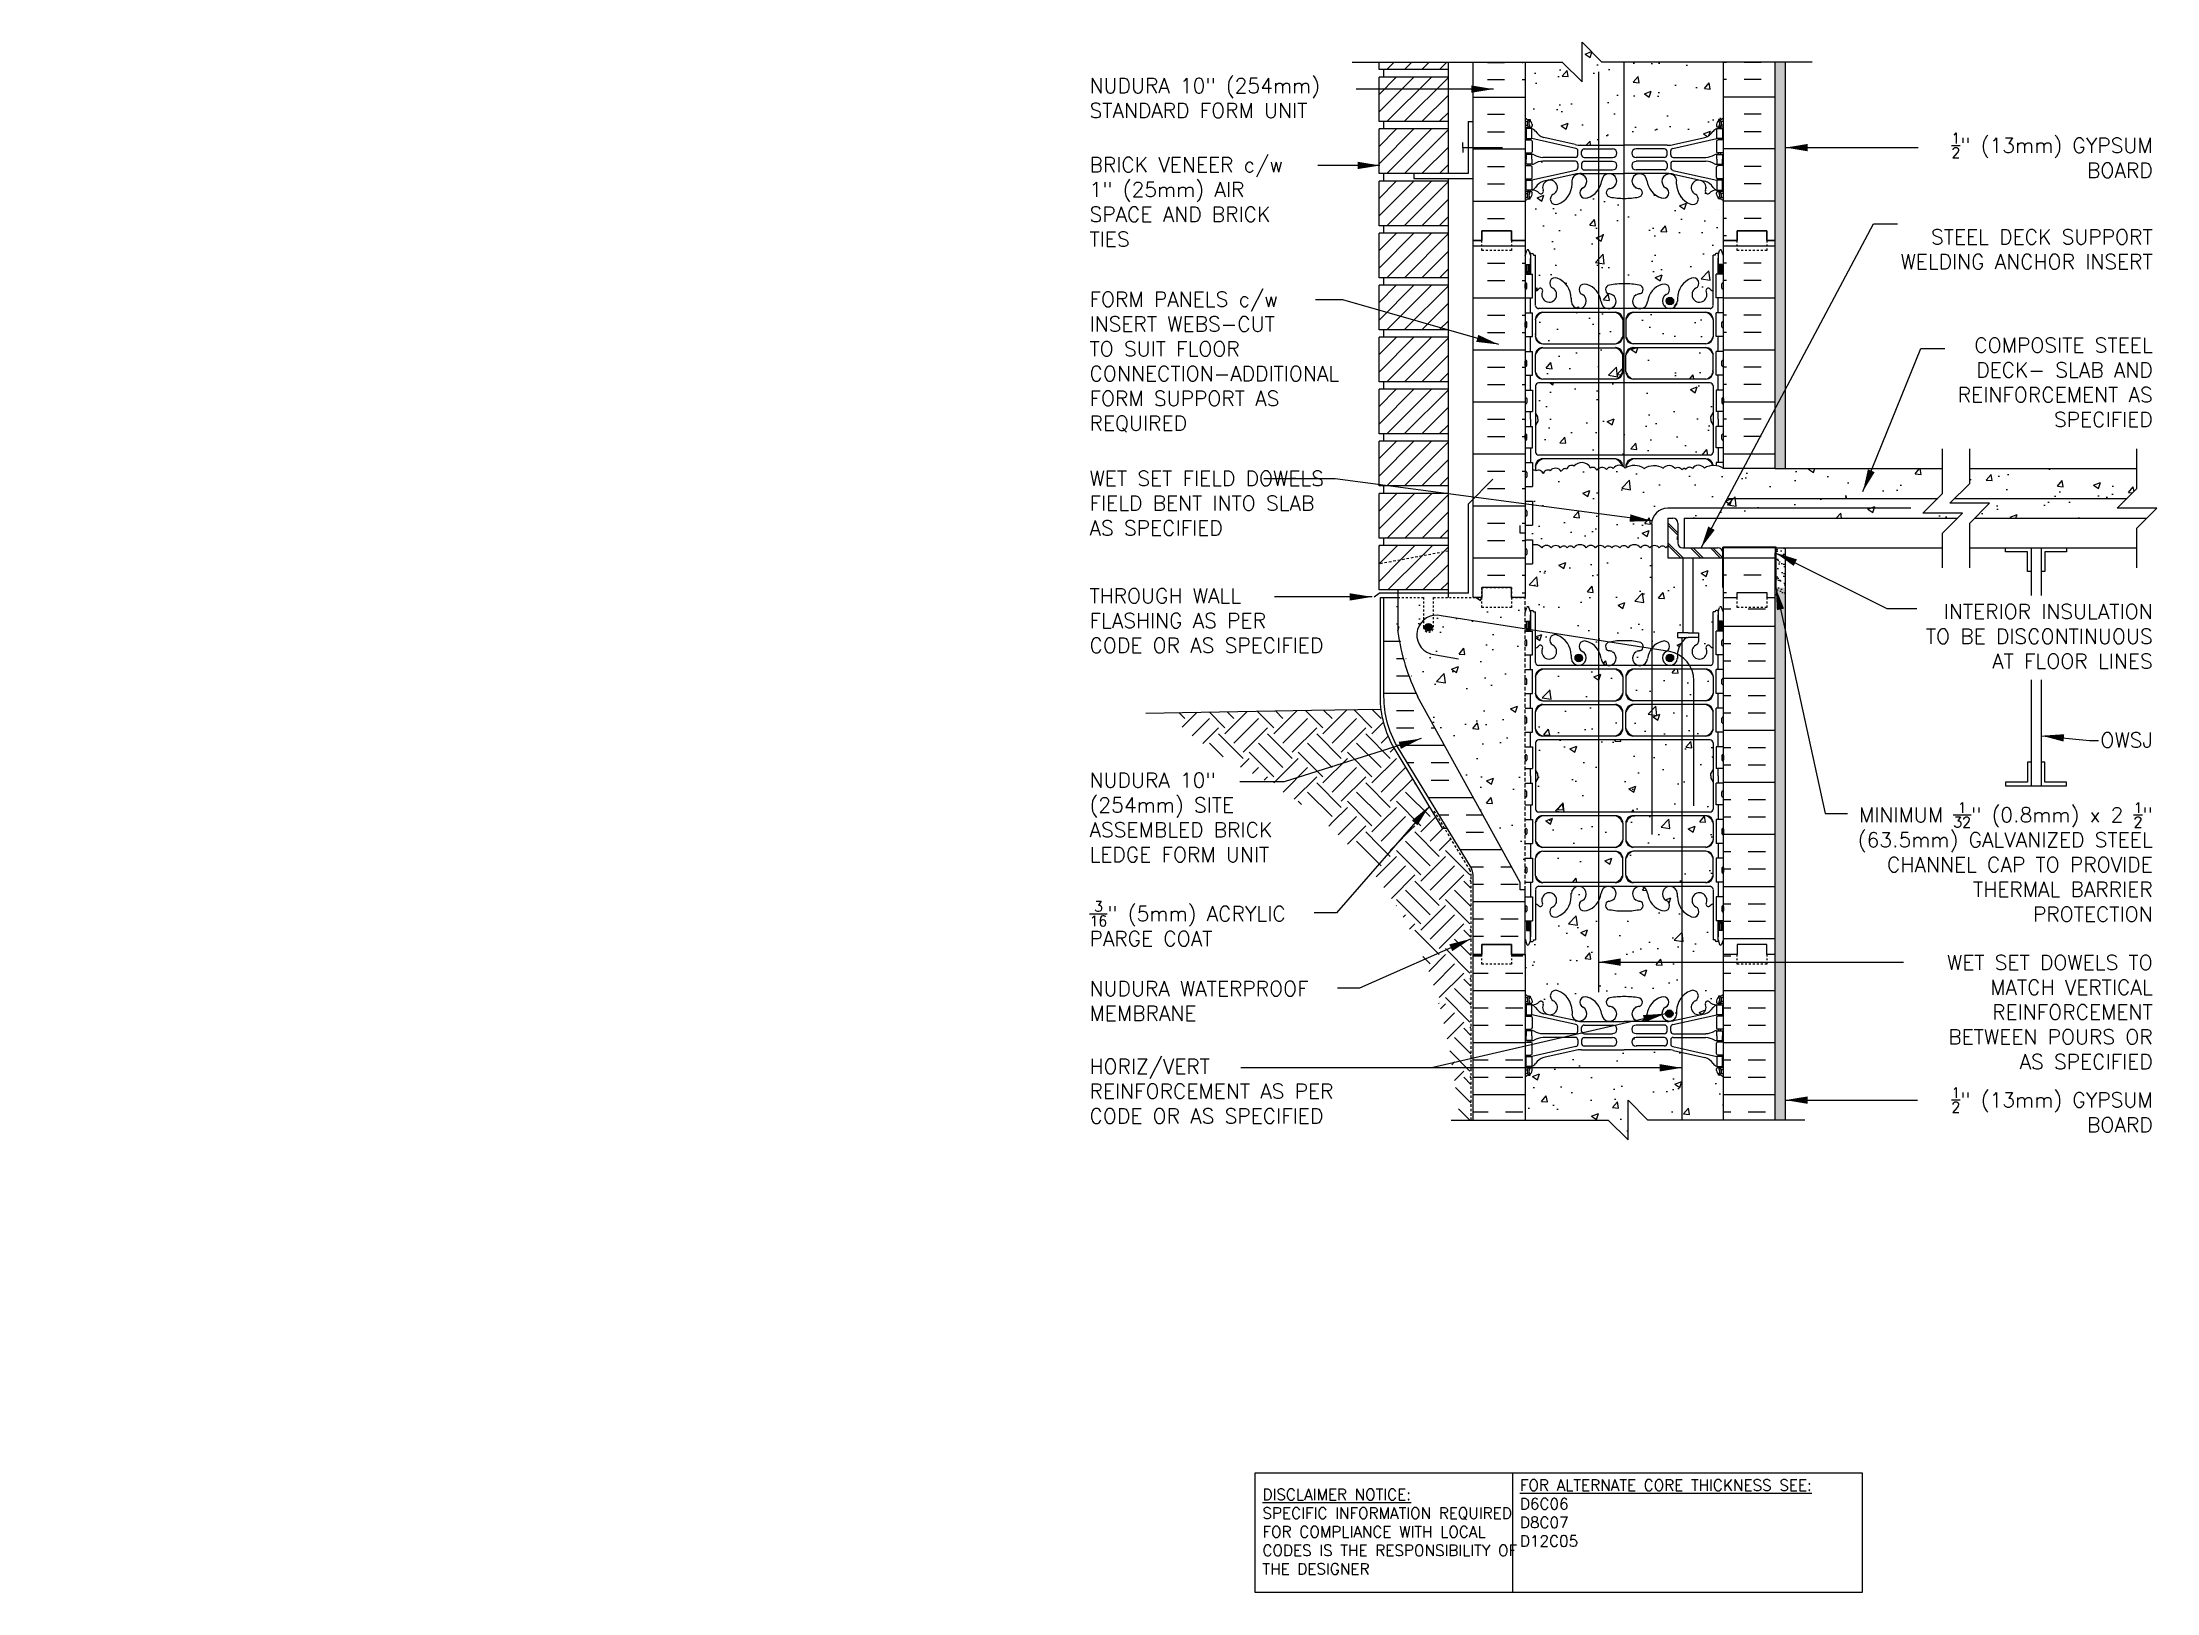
# Model space of a CAD drawing. Header units: inches. Extents: x 180 to 287, y 101 to 179.
import ezdxf

# ---------------------------------------------------------------- set-up
doc = ezdxf.new("R2010")
doc.units = ezdxf.units.IN
doc.header["$LTSCALE"] = 0.5
doc.header["$MEASUREMENT"] = 0
doc.linetypes.add('DASHED2', pattern=[0.375, 0.25, -0.125])
doc.linetypes.add('HIDDEN2', pattern=[0.1875, 0.125, -0.0625])
for name, color, linetype in [('HATCH', 12, 'Continuous'), ('Hidden2', 12, 'HIDDEN2'), ('line25', 2, 'Continuous'), ('LINE3', 3, 'Continuous'), ('LINE50', 5, 'Continuous'), ('LINE9', 9, 'Continuous'), ('TEXT', 4, 'Continuous'), ('Web_Edge', 9, 'Continuous')]:
    doc.layers.add(name, color=color, linetype=linetype)
doc.styles.add('DIM', font='romans.shx', dxfattribs={"width": 0.7})
doc.styles.add('ROMANS', font='romans.shx', dxfattribs={"height": 0.75})
doc.styles.get("Standard").update_dxf_attribs({"font": 'romans.shx', "height": 0.75})
doc.linetypes.add('STEEL', pattern='A,0.5,-0.2,["X",Standard,S=0.1,R=0,X=-0.1,Y=-0.05],-0.1', length=0.8)
doc.dimstyles.new('ext_12', dxfattribs={"dimscale": 12, "dimtxt": 0.09375, "dimasz": 0.09375, "dimexe": 0.09375, "dimexo": 0.0625, "dimgap": 0.0625, "dimtad": 1, "dimdec": 1, "dimzin": 3, "dimdsep": 46, "dimlunit": 4, "dimtxsty": 'DIM', "dimcen": 0.09, "dimdle": 0.09375, "dimclrt": 4, "dimadec": 0, "dimazin": 0, "dimtfac": 1, "dimtdec": 1, "dimtmove": 2, "dimatfit": 3, "dimfxl": 1, "dimfrac": 2, "dimtolj": 1, "dimtzin": 0, "dimarcsym": 0})
pattern_1 = [(37.5, (143.04218, 11.97042), (-0.01574834, 0.48170594), [0, -0.38, 0, -0.425, 0, -0.40625]), (7.5, (143.0422, 11.9704), (0.4424442, 0.7055365), [0, -0.205, 0, -0.3425, 0, -0.13125]), (327.5, (142.73468, 11.97042), (0.7785355, 0.0014148), [0, -0.125, 0, -0.45, 0, -0.5875]), (317.5, (142.7347, 11.9704), (0.7515317, 0.2194189), [0, -0.0625, 0, -0.295, 0, -0.3375])]
pattern_2 = [(45, (139.0422, 12.0953), (2e-16, 2.474874), [1.75, -1.75]), (45, (138.5781, 12.5594), (2e-16, 2.474874), [1.75, -1.75]), (45, (138.1141, 13.0234), (2e-16, 2.474874), [1.75, -1.75]), (135, (138.1141, 13.3328), (-2.474874, 2e-16), [1.75, -1.75]), (135, (138.5781, 13.7968), (-2.474874, 2e-16), [1.75, -1.75]), (135, (139.0422, 14.2609), (-2.474874, 2e-16), [1.75, -1.75])]
pattern_3 = [(45, (183.6426, -41.77356), (-0.4419417, 0.4419417), [])]
pattern_4 = [(180, (3190.9115, -245.9388), (0, 2.625), []), (180, (3190.9115, -245.0638), (0, 2.625), [0.875, -0.875]), (180, (3190.9115, -244.1888), (0, 2.625), [0.875, -0.875])]
pattern_5 = [(50, (0, 0), (3.5863, -0.31376), [0.375, -4.125]), (355, (0, 0), (-0.693757, 3.76096), [0.3, -3.3]), (100.4514, (0.299, -0.026), (2.892547, 3.447198), [0.3187, -3.50571]), (46.1842, (0, 1), (5.336205, -0.827595), [0.5625, -6.1875]), (96.6356, (0.4447, 0.931), (4.67331, 4.87059), [0.47805, -5.258565]), (351.1842, (0, 1), (4.67331, 4.87059), [0.45, -4.95]), (21, (0.5, 0.75), (2.984535, -2.013094), [0.375, -4.125]), (326, (0.5, 0.75), (1.216577, 3.62575), [0.3, -3.3]), (71.4514, (0.7487, 0.5822), (4.201113, 1.612652), [0.3187, -3.50571]), (37.5, (0, 0), (0.0607993, 1.6644693), [0, -3.26, 0, -3.35, 0, -3.3125]), (7.5, (0, 0), (1.315348, 1.972059), [0, -1.91, 0, -3.185, 0, -1.2625]), (327.5, (-1.115, 0), (2.669112, -0.1127744), [0, -1.25, 0, -3.9, 0, -5.175]), (317.5, (-1.615, 0), (2.91593, 0.500525), [0, -1.625, 0, -2.59, 0, -3.675])]

msp = doc.modelspace()

# ---------------------------------------------------------------- texts
at = {"layer": 'TEXT', "char_height": 0.75, "style": 'ROMANS'}
for s, insert, width, attachment_point in [('NUDURA 10" (254mm) STANDARD FORM UNIT', (232.76, 177.26), 13.1266, 1), ('\\A1;{\\H0.7x;\\S1/2;}" (13mm) GYPSUM BOARD', (286.41, 173.37), 12.1908, 6), ('BRICK VENEER c/w 1" (25mm) AIR SPACE AND BRICK TIES', (232.76, 171.02), 11.3162, 4), ('\\A1;STEEL DECK SUPPORT WELDING ANCHOR INSERT ', (286.41, 168.63), 13.9093, 6), ('FORM PANELS c/w INSERT WEBS-CUT TO SUIT FLOOR CONNECTION-ADDITIONAL FORM SUPPORT AS REQUIRED', (232.76, 162.95), 11.3162, 4), ('\\A1;COMPOSITE STEEL DECK- SLAB AND REINFORCEMENT AS SPECIFIED', (286.41, 161.92), 13.9093, 6), ('WET SET FIELD DOWELS FIELD BENT INTO SLAB AS SPECIFIED', (232.76, 157.45), 12.8587, 1), ('THROUGH WALL FLASHING AS PER CODE OR AS SPECIFIED', (232.76, 151.53), 12.8587, 1), ('\\A1;INTERIOR INSULATION TO BE DISCONTINUOUS AT FLOOR LINES', (286.41, 149.11), 13, 6), ('\\A1;OWSJ', (286.41, 143.88), 12.2272, 6), ('NUDURA 10" (254mm) SITE ASSEMBLED BRICK LEDGE FORM UNIT', (232.76, 142.23), 11.6546, 1), ('\\A1;MINIMUM {\\H0.7x;\\S1/32;}" (0.8mm) x 2 {\\H0.7x;\\S1/2;}" (63.5mm) GALVANIZED STEEL CHANNEL CAP TO PROVIDE THERMAL BARRIER PROTECTION  ', (286.41, 137.73), 16.7158, 6), ('\\A1;{\\H0.7x;\\S3/16;}" (5mm) ACRYLIC PARGE COAT', (232.76, 134.62), 14.4415, 4), ('\\A1;WET SET DOWELS TO MATCH VERTICAL REINFORCEMENT BETWEEN POURS OR AS SPECIFIED', (286.41, 130.16), 12.1908, 6), ('NUDURA WATERPROOF MEMBRANE', (232.76, 130.72), 14.4415, 4), ('HORIZ/VERT\\PREINFORCEMENT AS PER CODE OR AS SPECIFIED', (232.76, 126.17), 13.8864, 4), ('\\A1;{\\H0.7x;\\S1/2;}" (13mm) GYPSUM BOARD', (286.41, 125.23), 12.1908, 6)]:
    msp.add_mtext(s, dxfattribs=dict(at, insert=insert, width=width, attachment_point=attachment_point))
at = {"layer": 'TEXT', "char_height": 0.5625, "attachment_point": 4}
for s, insert, width in [('{\\LDISCLAIMER NOTICE:}\\PSPECIFIC INFORMATION REQUIRED FOR COMPLIANCE WITH LOCAL CODES IS THE RESPONSIBILITY OF THE DESIGNER', (241.49, 103.95), 14.0024), ('{\\LFOR ALTERNATE CORE THICKNESS SEE:\\P}D6C06\\PD8C07\\PD12C05', (254.48, 104.89), 23.333)]:
    msp.add_mtext(s, dxfattribs=dict(at, insert=insert, width=width))

# ---------------------------------------------------------------- hatches: boundary and pattern name
at = {"layer": 'HATCH'}
h = msp.add_hatch(dxfattribs=at)
h.set_pattern_fill('AR-CONC', color=256, scale=0.5)
h.set_pattern_definition([(50, (0, 0), (3.5863, -0.31376), [0.375, -4.125]), (355, (0, 0), (-0.693757, 3.76096), [0.3, -3.3]), (100.4514, (0.299, -0.026), (2.892544, 3.4472), [0.3187, -3.50571]), (46.1842, (0, 1), (5.336207, -0.827596), [0.5625, -6.1875]), (96.6356, (0.4447, 0.931), (4.67331, 4.87059), [0.47805, -5.25857]), (351.1842, (0, 1), (4.67331, 4.87059), [0.45, -4.95]), (21, (0.5, 0.75), (2.984535, -2.013094), [0.375, -4.125]), (326, (0.5, 0.75), (1.216577, 3.62575), [0.3, -3.3]), (71.4514, (0.7487, 0.5822), (4.201112, 1.612656), [0.3187, -3.50571]), (37.5, (0, 0), (0.0607993, 1.6644693), [0, -3.26, 0, -3.35, 0, -3.3125]), (7.5, (0, 0), (1.315348, 1.972059), [0, -1.91, 0, -3.185, 0, -1.2625]), (327.5, (-1.115, 0), (2.669112, -0.1127744), [0, -1.25, 0, -3.9, 0, -5.175]), (317.5, (-1.615, 0), (2.915931, 0.500525), [0, -1.625, 0, -2.59, 0, -3.675])])
h.paths.add_polyline_path([(264.75, 178.07), (258.62, 178.07), (257.62, 179.07), (257.62, 177.07), (256.62, 178.07), (254.75, 178.07), (254.75, 175.26, 0.088416), (254.9, 175.17), (254.99, 175.17), (254.99, 175.12, -0.249069), (255.1, 174.92), (255.1, 174.85, -0.414214), (255.03, 174.79), (254.99, 174.79), (254.99, 174.72), (255.09, 174.72, -0.155529), (255.27, 174.58, 0.180914), (255.68, 174.27), (257.27, 173.92, 0.054974), (257.59, 173.88), (259.75, 173.88), (261.91, 173.88, 0.054974), (262.23, 173.92), (263.82, 174.27, 0.180914), (264.23, 174.58, -0.155529), (264.41, 174.72), (264.51, 174.72), (264.51, 174.79), (264.47, 174.79, -0.414214), (264.4, 174.85), (264.4, 174.92, -0.249069), (264.51, 175.12), (264.51, 175.17), (264.6, 175.17, 0.08841), (264.75, 175.26)])
h.paths.add_polyline_path([(264.75, 169.07), (264.75, 171.07, 0.08841), (264.6, 171.17), (264.51, 171.17), (264.51, 171.21, -0.249069), (264.4, 171.42), (264.4, 171.48, -0.414214), (264.47, 171.55), (264.51, 171.55), (264.51, 171.62), (264.41, 171.62, 0.231736), (264.05, 171.47, -0.8344), (263.84, 171.59), (263.85, 171.61, 2.155404), (263.31, 171.42, -1), (263.1, 170.91, -0.311223), (262.39, 171.92), (262.39, 172.09, 1.661382), (261.83, 171.74, -1), (261.62, 171.22, -0.30095), (260.88, 172.1, 1.661382), (260.32, 171.74, 0.055617), (260.5, 171.7, -0.843243), (260.46, 171.27, -0.047544), (259.75, 171.2, -0.047544), (259.04, 171.27, -0.843243), (259, 171.7, 0.055617), (259.18, 171.74, 1.661382), (258.62, 172.1, -0.30095), (257.88, 171.22, -1), (257.67, 171.74, 1.661382), (257.11, 172.09), (257.11, 171.92, -0.311223), (256.4, 170.91, -1), (256.19, 171.42, 2.155404), (255.65, 171.61), (255.66, 171.59, -0.834375), (255.45, 171.47, 0.23174), (255.09, 171.62), (254.99, 171.62), (254.99, 171.55), (255.03, 171.55, -0.414214), (255.1, 171.48), (255.1, 171.42, -0.249069), (254.99, 171.21), (254.99, 171.17), (254.9, 171.17, 0.088416), (254.75, 171.07), (254.75, 169.07), (254.75, 168.31), (254.83, 168.57, -0.6), (254.93, 168.57), (254.98, 168.42), (255.11, 168.42, -0.414214), (255.16, 168.37), (255.16, 168.34), (255.26, 168.34), (255.26, 166.5, 0.108933), (255.41, 166.62, -0.8344), (255.62, 166.49), (255.61, 166.47, 2.155404), (256.15, 166.67, -1), (256.36, 167.18, -0.311223), (257.07, 166.16), (257.07, 166, 1.661382), (257.63, 166.35, -1), (257.85, 166.86, -0.30095), (258.58, 165.99, 1.661382), (259.15, 166.34, 0.055617), (258.97, 166.39, -0.843243), (259, 166.82, -0.049932), (259.75, 166.88, -0.049932), (260.5, 166.82, -0.843243), (260.53, 166.39, 0.055617), (260.35, 166.34, 1.661382), (260.92, 165.99, -0.30095), (261.65, 166.86, -1), (261.87, 166.35, 1.661382), (262.43, 166), (262.43, 166.16, -0.311223), (263.14, 167.18, -1), (263.35, 166.67, 2.155404), (263.89, 166.47), (263.88, 166.49, -0.834375), (264.09, 166.62, 0.10894), (264.24, 166.5), (264.24, 168.34), (264.34, 168.34), (264.34, 168.37, -0.414214), (264.39, 168.42), (264.52, 168.42), (264.56, 168.57, -0.6), (264.66, 168.57), (264.75, 168.31)])
h.paths.add_polyline_path([(264.24, 161.74, 0.268138), (264.08, 161.89), (255.42, 161.89, 0.268156), (255.26, 161.74), (255.26, 160.38), (255.38, 160.18), (255.38, 160.07), (255.38, 159.96), (255.26, 159.76), (255.26, 158.4, 0.268156), (255.42, 158.25), (264.08, 158.25, 0.268138), (264.24, 158.4), (264.24, 159.76), (264.12, 159.96), (264.12, 160.07), (264.12, 160.18), (264.24, 160.38)])
h.paths.add_polyline_path([(275.81, 156.32), (275.81, 157.57), (267.37, 157.57), (264.75, 157.57), (264.75, 157.57, 0.310845), (263.79, 157.59, 0.520567), (263.19, 157.57, 0.520567), (262.85, 157.52, 0.10231), (262.75, 157.6, 0.10231), (262.65, 157.52, 0.520567), (262.31, 157.57, 0.520567), (261.71, 157.59, 0.310845), (260.75, 157.57, 0.310845), (259.79, 157.59, 0.520567), (259.19, 157.57, 0.520567), (258.85, 157.52, 0.520567), (258.36, 157.48, 0.520567), (258.05, 157.6, 0.258655), (257.63, 157.87, 0.230831), (257.21, 157.7, 0.520567), (256.85, 157.54, 0.520567), (256.57, 157.42, 0.520567), (256, 157.46, 0.520567), (255.65, 157.31, 0.520567), (255.29, 157.45, 0.049546), (255.11, 157.52), (255.11, 156.67), (254.75, 156.67), (254.75, 155.92), (255.11, 155.92), (255.11, 154.72), (254.75, 154.72), (254.75, 153.97), (255.11, 153.97), (255.11, 153.7, -0.359672), (255.58, 153.57, -0.520567), (256.06, 153.57, -0.520567), (256.52, 153.57, -0.520567), (256.87, 153.57, -0.565271), (257.2, 153.57, -0.520567), (257.83, 153.57, -0.520567), (258.3, 153.57, -0.520567), (258.76, 153.57, -0.520567), (259.12, 153.57, -0.520567), (259.52, 153.57, -0.520567), (259.94, 153.57, -0.520567), (260.56, 153.57, -0.520567), (261.04, 153.57, -0.520567), (261.5, 153.57, -0.520567), (261.85, 153.57, -0.108934), (261.95, 153.66), (261.95, 155.07), (262.2, 155.07, -0.414214), (262.45, 154.82), (262.45, 153.82, 0.414214), (262.7, 153.57), (262.77, 153.57), (262.77, 155.07), (276.56, 155.07), (276.81, 155.32), (274.81, 155.32)])
h.paths.add_polyline_path([(285.62, 157.57), (277.18, 157.57), (277.18, 156.82), (276.43, 156.07), (285.12, 156.07), (285.62, 156.57)])
h.paths.add_polyline_path([(286.62, 155.57), (284.62, 155.57), (285.12, 156.07), (276.43, 156.07), (276.18, 155.82), (278.18, 155.82), (277.43, 155.07), (286.12, 155.07)])
h.paths.add_polyline_path([(259.67, 165.08, 0.225652), (259.3, 165.45), (255.63, 165.45, 0.225652), (255.26, 165.08), (255.26, 164.24, 0.225652), (255.63, 163.86), (259.3, 163.86, 0.225652), (259.67, 164.24)])
h.paths.add_polyline_path([(259.3, 163.67), (255.63, 163.67, 0.225652), (255.26, 163.3), (255.26, 162.46, 0.225652), (255.63, 162.08), (259.3, 162.08, 0.225652), (259.67, 162.46), (259.67, 163.3, 0.225652)])
h.paths.add_polyline_path([(264.24, 165.08, 0.225652), (263.86, 165.45), (260.2, 165.45, 0.225652), (259.83, 165.08), (259.83, 164.24, 0.225652), (260.2, 163.86), (263.86, 163.86, 0.225652), (264.24, 164.24)])
h.paths.add_polyline_path([(264.24, 163.3, 0.225652), (263.86, 163.67), (260.2, 163.67, 0.225652), (259.83, 163.3), (259.83, 162.46, 0.225652), (260.2, 162.08), (263.86, 162.08, 0.225652), (264.24, 162.46)])
h.paths.add_polyline_path([(262.72, 153.07), (261.95, 153.07), (261.95, 153.66, 0.108934), (261.85, 153.57, 0.520567), (261.5, 153.57, 0.520567), (261.04, 153.57, 0.520567), (260.56, 153.57, 0.520567), (259.94, 153.57, 0.520567), (259.52, 153.57, 0.520567), (259.12, 153.57, 0.520567), (258.76, 153.57, 0.520567), (258.3, 153.57, 0.520567), (257.83, 153.57, 0.520567), (257.2, 153.57, 0.096366), (257.13, 153.64, 0.403938), (256.87, 153.57, 0.520567), (256.52, 153.57, 0.520567), (256.06, 153.57, 0.520567), (255.58, 153.57, 0.359672), (255.11, 153.7), (255.11, 152.77), (254.75, 152.77), (254.75, 151.07), (254.75, 150.31), (254.83, 150.55, -0.725737), (254.93, 150.57), (254.98, 150.42), (255.11, 150.42, -0.414214), (255.16, 150.37), (255.16, 150.34), (255.26, 150.34), (255.26, 148.5, 0.108933), (255.41, 148.62, -0.8344), (255.62, 148.49), (255.61, 148.47, 2.155404), (256.15, 148.67, -1), (256.36, 149.18, -0.311223), (257.07, 148.16), (257.07, 148, 1.661382), (257.63, 148.35, -1), (257.85, 148.86, -0.307094), (258.59, 147.96, 1.604516), (259.15, 148.34, 0.055617), (258.97, 148.39, -0.843243), (259, 148.82, -0.049932), (259.75, 148.88, -0.049932), (260.5, 148.82, -0.843243), (260.53, 148.39, 0.055617), (260.35, 148.34, 1.604516), (260.91, 147.96, -0.307094), (261.65, 148.86, -1), (261.87, 148.35, 1.661382), (262.43, 148), (262.43, 148.14, -0.248384), (262.89, 149.05), (262.44, 149.05), (262.44, 149.28), (262.72, 149.28)])
h.paths.add_polyline_path([(264.75, 151.57), (264.72, 151.57), (264.72, 153.07), (263.22, 153.07), (263.22, 149.28), (263.5, 149.28), (263.5, 149.05), (263.49, 149.05, -0.439904), (263.35, 148.67, 2.155404), (263.89, 148.47), (263.88, 148.49, -0.834375), (264.09, 148.62, 0.10894), (264.24, 148.5), (264.24, 150.34), (264.34, 150.34), (264.34, 150.37, -0.414214), (264.39, 150.42), (264.52, 150.42), (264.56, 150.55, -0.725737), (264.66, 150.57), (264.75, 150.31), (264.75, 151.07)])
h.paths.add_polyline_path([(264.24, 143.74, 0.268138), (264.08, 143.89), (255.42, 143.89, 0.268156), (255.26, 143.74), (255.26, 142.38), (255.38, 142.18), (255.38, 142.07), (255.38, 141.96), (255.26, 141.76), (255.26, 140.4, 0.268156), (255.42, 140.25), (264.08, 140.25, 0.268138), (264.24, 140.4), (264.24, 141.76), (264.12, 141.96), (264.12, 142.07), (264.12, 142.18), (264.24, 142.38)])
h.paths.add_polyline_path([(259.67, 145.3, 0.225652), (259.3, 145.67), (255.63, 145.67, 0.225652), (255.26, 145.3), (255.26, 144.46, 0.225652), (255.63, 144.08), (259.3, 144.08, 0.225652), (259.67, 144.46)])
h.paths.add_polyline_path([(259.67, 146.24), (259.67, 147.08, 0.225652), (259.3, 147.45), (255.63, 147.45, 0.225652), (255.26, 147.08), (255.26, 146.24, 0.225652), (255.63, 145.86), (259.3, 145.86, 0.225652)])
h.paths.add_polyline_path([(264.24, 147.08, 0.225652), (263.86, 147.45), (260.2, 147.45, 0.225652), (259.83, 147.08), (259.83, 146.24, 0.225652), (260.2, 145.86), (263.86, 145.86, 0.225652), (264.24, 146.24)])
h.paths.add_polyline_path([(264.24, 145.3, 0.225652), (263.86, 145.67), (260.2, 145.67, 0.225652), (259.83, 145.3), (259.83, 144.46, 0.225652), (260.2, 144.08), (263.86, 144.08, 0.225652), (264.24, 144.46)])
h.paths.add_polyline_path([(259.67, 137.9, 0.225652), (259.3, 138.28), (255.63, 138.28, 0.225652), (255.26, 137.9), (255.26, 137.06, 0.225652), (255.63, 136.69), (259.3, 136.69, 0.225652), (259.67, 137.06)])
h.paths.add_polyline_path([(259.67, 139.69, 0.225652), (259.3, 140.06), (255.63, 140.06, 0.225652), (255.26, 139.69), (255.26, 138.85, 0.225652), (255.63, 138.47), (259.3, 138.47, 0.225652), (259.67, 138.85)])
h.paths.add_polyline_path([(264.24, 138.85), (264.24, 139.69, 0.225652), (263.86, 140.06), (260.2, 140.06, 0.225652), (259.83, 139.69), (259.83, 138.85, 0.225652), (260.2, 138.47), (263.86, 138.47, 0.225652)])
h.paths.add_polyline_path([(264.24, 137.9, 0.225652), (263.86, 138.28), (260.2, 138.28, 0.225652), (259.83, 137.9), (259.83, 137.06, 0.225652), (260.2, 136.69), (263.86, 136.69, 0.225652), (264.24, 137.06)])
h.paths.add_polyline_path([(264.24, 135.64, 0.108935), (264.09, 135.52, -0.8344), (263.88, 135.65), (263.89, 135.67, 2.155404), (263.35, 135.48, -1), (263.14, 134.96, -0.311223), (262.43, 135.98), (262.43, 136.15, 1.661382), (261.87, 135.79, -1), (261.65, 135.28, -0.307094), (260.91, 136.18, 1.604516), (260.35, 135.8, 0.055617), (260.53, 135.76, -0.843243), (260.5, 135.32, -0.049932), (259.75, 135.26, -0.049932), (259, 135.32, -0.843243), (258.97, 135.76, 0.055617), (259.15, 135.8, 1.604516), (258.59, 136.18, -0.307094), (257.85, 135.28, -1), (257.63, 135.79, 1.661382), (257.07, 136.15), (257.07, 136, -0.316114), (256.36, 134.96, -1), (256.15, 135.48, 2.155404), (255.61, 135.67), (255.62, 135.65, -0.834375), (255.41, 135.52, 0.108938), (255.26, 135.64), (255.26, 133.8), (255.16, 133.8), (255.16, 133.77, -0.414214), (255.11, 133.72), (254.98, 133.72), (254.94, 133.59, -0.725737), (254.83, 133.57), (254.75, 133.83), (254.75, 133.07), (254.75, 131.07, 0.088416), (254.9, 130.97), (254.99, 130.97), (254.99, 130.93, -0.249069), (255.1, 130.72), (255.1, 130.66, -0.414214), (255.03, 130.59), (254.99, 130.59), (254.99, 130.52), (255.09, 130.52, 0.231736), (255.45, 130.68, -0.8344), (255.66, 130.55), (255.65, 130.53, 2.155404), (256.19, 130.72, -1), (256.4, 131.23, -0.311223), (257.11, 130.22), (257.11, 130.05, 1.661382), (257.67, 130.41, -1), (257.88, 130.92, -0.307094), (258.62, 130.02, 1.604516), (259.18, 130.4, 0.055617), (259, 130.44, -0.843243), (259.04, 130.88, -0.047544), (259.75, 130.94, -0.047544), (260.46, 130.88, -0.843243), (260.5, 130.44, 0.055617), (260.32, 130.4, 1.604516), (260.88, 130.02, -0.307094), (261.62, 130.92, -1), (261.83, 130.41, 1.661382), (262.39, 130.05), (262.39, 130.2, -0.316114), (263.1, 131.23, -1), (263.31, 130.72, 2.155404), (263.85, 130.53), (263.84, 130.55, -0.834375), (264.05, 130.68, 0.23174), (264.41, 130.52), (264.51, 130.52), (264.51, 130.59), (264.47, 130.59, -0.414214), (264.4, 130.66), (264.4, 130.72, -0.249069), (264.51, 130.93), (264.51, 130.97), (264.6, 130.97, 0.08841), (264.75, 131.07), (264.75, 133.07), (264.75, 133.83), (264.67, 133.59, -0.725737), (264.56, 133.57), (264.52, 133.72), (264.39, 133.72, -0.414214), (264.34, 133.77), (264.34, 133.8), (264.24, 133.8)])
h.paths.add_polyline_path([(264.75, 126.88, 0.08841), (264.6, 126.98), (264.51, 126.98), (264.51, 127.02, -0.249069), (264.4, 127.22), (264.4, 127.29, -0.414214), (264.47, 127.35), (264.51, 127.35), (264.51, 127.42), (264.41, 127.42, -0.168672), (264.22, 127.57, 0.17445), (263.82, 127.87), (262.23, 128.22, 0.054974), (261.91, 128.26), (259.75, 128.26), (257.59, 128.26, 0.054974), (257.27, 128.22), (255.68, 127.87, 0.17445), (255.28, 127.57, -0.168672), (255.09, 127.42), (254.99, 127.42), (254.99, 127.35), (255.03, 127.35, -0.414214), (255.1, 127.29), (255.1, 127.22, -0.249069), (254.99, 127.02), (254.99, 126.98), (254.9, 126.98, 0.088416), (254.75, 126.88), (254.75, 124.71), (258.94, 124.71), (259.94, 123.71), (259.94, 125.71), (260.94, 124.71), (264.75, 124.71)])
h.paths.add_polyline_path([(254.75, 151.07), (254.06, 151.07), (254.06, 150.57), (252.56, 150.57), (252.56, 151.07), (252.12, 151.07), (250.12, 151.07), (250.12, 149.57, -1), (249.62, 149.57), (249.62, 151.07), (248.32, 151.07), (248.32, 149.32, 0.079579), (249.32, 146.07), (254.5, 136.7), (254.5, 136.32), (254.75, 136.32)])
h = msp.add_hatch(dxfattribs=at)
h.set_pattern_fill('ANSI31', color=256, scale=5, style=0)
h.set_pattern_definition([(45, (183.6426, -20.77356), (-0.4419417, 0.4419417), [])])
h.paths.add_polyline_path([(250.87, 178.07), (247.37, 178.07), (247.37, 177.7), (250.87, 177.7)])
h = msp.add_hatch(dxfattribs=at)
h.set_pattern_fill('ANSI31', color=256, scale=5, style=0)
h.set_pattern_definition([(45, (183.6426, -23.39856), (-0.4419417, 0.4419417), [])])
h.paths.add_polyline_path([(250.87, 177.32), (247.37, 177.32), (247.37, 175.07), (250.87, 175.07)])
h = msp.add_hatch(dxfattribs=at)
h.set_pattern_fill('AR-SAND', color=256, scale=0.25, style=0)
h.set_pattern_definition(pattern_1)
h.paths.add_polyline_path([(267.87, 178.07), (267.37, 178.07), (267.37, 169.07), (267.37, 157.57), (267.87, 157.57)])
h = msp.add_hatch(dxfattribs=at)
h.set_pattern_fill('ANSI31', color=256, scale=5, style=0)
h.set_pattern_definition([(45, (183.6426, -26.02356), (-0.4419417, 0.4419417), [])])
h.paths.add_polyline_path([(250.87, 174.7), (247.37, 174.7), (247.37, 172.45), (250.87, 172.45)])
h = msp.add_hatch(dxfattribs=at)
h.set_pattern_fill('AR-CONC', color=256, scale=0.5, style=0)
h.set_pattern_definition(pattern_5)
h.paths.add_polyline_path([(257.41, 172.95, 0.414214), (257.28, 173.07), (255.64, 173.07, 0.100756), (255.19, 172.95, -0.134256), (255.08, 172.92), (254.99, 172.92), (254.99, 172.85), (255.03, 172.85, -0.414214), (255.1, 172.78), (255.1, 172.25, -0.414214), (255.03, 172.19), (254.99, 172.19), (254.99, 172.12), (255.09, 172.12), (257.31, 172.61, 0.351061), (257.41, 172.74)])
h = msp.add_hatch(dxfattribs=at)
h.set_pattern_fill('ANSI31', color=256, scale=5, style=0)
h.set_pattern_definition([(45, (183.6426, -28.64856), (-0.4419417, 0.4419417), [])])
h.paths.add_polyline_path([(250.87, 172.07), (247.37, 172.07), (247.37, 169.82), (250.87, 169.82)])
h = msp.add_hatch(dxfattribs=at)
h.set_pattern_fill('ANSI31', color=256, scale=5, style=0)
h.set_pattern_definition([(45, (183.6426, -31.27356), (-0.4419417, 0.4419417), [])])
h.paths.add_polyline_path([(250.87, 169.45), (247.37, 169.45), (247.37, 167.2), (250.87, 167.2)])
h = msp.add_hatch(dxfattribs=at)
h.set_pattern_fill('INSUL', color=256, scale=7, style=0)
h.set_pattern_definition([(0, (-2671.4117, -245.9388), (0, 2.625), []), (0, (-2671.4117, -245.0638), (0, 2.625), [0.875, -0.875]), (0, (-2671.4117, -244.1888), (0, 2.625), [0.875, -0.875])])
h.paths.add_polyline_path([(252.12, 151.07), (252.56, 151.07), (252.56, 151.57), (254.06, 151.57), (254.06, 151.07), (254.75, 151.07), (254.75, 169.07), (254.06, 169.07), (254.06, 169.57), (252.56, 169.57), (252.56, 169.07), (252.12, 169.07)])
h = msp.add_hatch(dxfattribs=at)
h.set_pattern_fill('INSUL', color=256, scale=7, style=0)
h.set_pattern_definition(pattern_4)
h.paths.add_polyline_path([(264.75, 157.57), (267.37, 157.57), (267.37, 169.07), (266.94, 169.07), (266.94, 169.57), (265.44, 169.57), (265.44, 169.07), (264.75, 169.07)])
h = msp.add_hatch(dxfattribs=at)
h.set_pattern_fill('ANSI31', color=256, scale=5, style=0)
h.set_pattern_definition([(45, (183.6426, -33.89856), (-0.4419417, 0.4419417), [])])
h.paths.add_polyline_path([(250.87, 166.82), (247.37, 166.82), (247.37, 164.57), (250.87, 164.57)])
h = msp.add_hatch(dxfattribs=at)
h.set_pattern_fill('ANSI31', color=256, scale=5, style=0)
h.set_pattern_definition([(45, (183.6426, -36.52356), (-0.4419417, 0.4419417), [])])
h.paths.add_polyline_path([(250.87, 164.2), (247.37, 164.2), (247.37, 161.95), (250.87, 161.95)])
h = msp.add_hatch(dxfattribs=at)
h.set_pattern_fill('ANSI31', color=256, scale=5, style=0)
h.set_pattern_definition([(45, (183.6426, -39.14856), (-0.4419417, 0.4419417), [])])
h.paths.add_polyline_path([(250.87, 161.57), (247.37, 161.57), (247.37, 159.32), (250.87, 159.32)])
h = msp.add_hatch(dxfattribs=at)
h.set_pattern_fill('ANSI31', color=256, scale=5, style=0)
h.set_pattern_definition(pattern_3)
h.paths.add_polyline_path([(250.87, 158.95), (247.37, 158.95), (247.37, 156.7), (250.87, 156.7)])
h = msp.add_hatch(dxfattribs=at)
h.set_pattern_fill('ANSI31', color=256, scale=5, style=0)
h.set_pattern_definition(pattern_3)
h.paths.add_polyline_path([(250.87, 154.07), (250.87, 156.32), (247.37, 156.32), (247.37, 154.07)])
h = msp.add_hatch(dxfattribs=at)
h.set_pattern_fill('ANSI31', color=256, scale=5, style=0)
h.set_pattern_definition(pattern_3)
h.paths.add_polyline_path([(250.87, 153.41), (250.87, 153.7), (247.37, 153.7), (247.37, 152.76)])
h = msp.add_hatch(dxfattribs=at)
h.set_pattern_fill('ANSI31', color=256, scale=5, style=0)
h.set_pattern_definition(pattern_3)
h.paths.add_polyline_path([(250.87, 151.45), (250.87, 153.41), (247.37, 152.76), (247.37, 151.45)])
h = msp.add_hatch(dxfattribs=at)
h.set_pattern_fill('INSUL', color=256, scale=7, style=0)
h.set_pattern_definition(pattern_4)
h.paths.add_polyline_path([(267.37, 153.33), (264.75, 153.33), (264.75, 151.07), (265.44, 151.07), (265.44, 151.57), (266.94, 151.57), (266.94, 151.07), (267.37, 151.07)])
h = msp.add_hatch(dxfattribs=at)
h.set_pattern_fill('AR-SAND', color=256, scale=0.25, style=0)
h.set_pattern_definition([(37.5, (143.04218, 12.09534), (-0.0157483, 0.48170594), [0, -0.38, 0, -0.425, 0, -0.40625]), (7.5, (143.0422, 12.09534), (0.4424442, 0.7055365), [0, -0.205, 0, -0.3425, 0, -0.13125]), (327.5, (142.73468, 12.09534), (0.7785355, 0.0014148), [0, -0.125, 0, -0.45, 0, -0.5875]), (317.5, (142.7347, 12.09534), (0.7515317, 0.219419), [0, -0.0625, 0, -0.295, 0, -0.3375])])
h.paths.add_polyline_path([(267.37, 151.07), (267.87, 151.07), (267.87, 153.57), (267.37, 153.57), (267.37, 153.33)])
h = msp.add_hatch(dxfattribs=at)
h.set_pattern_fill('AR-SAND', color=256, scale=0.25, style=0)
h.set_pattern_definition(pattern_1)
h.paths.add_polyline_path([(267.37, 151.57), (267.37, 124.71), (267.87, 124.71), (267.87, 151.57)])
h = msp.add_hatch(dxfattribs=at)
h.set_pattern_fill('INSUL', color=256, scale=7, style=0)
h.set_pattern_definition([(0, (-2747.7409, -289.5116), (0, 2.625), []), (0, (-2747.7409, -288.6366), (0, 2.625), [0.875, -0.875]), (0, (-2747.7409, -287.7616), (0, 2.625), [0.875, -0.875])])
edge = h.paths.add_edge_path()
edge.add_line((252.12, 133.87), (254.75, 133.87))
edge.add_line((254.75, 133.87), (254.75, 136.32))
edge.add_line((254.75, 136.32), (254.5, 136.32))
edge.add_line((254.5, 136.32), (254.5, 136.7))
edge.add_line((254.5, 136.7), (249.32, 146.07))
edge.add_arc((258.97, 150.82), 10.75, 188.0028, 206.2026, ccw=False)
edge.add_line((248.32, 149.32), (248.32, 151.07))
edge.add_line((248.32, 151.07), (247.62, 151.07))
edge.add_line((247.62, 151.07), (247.62, 146.07))
edge.add_arc((252.62, 146.07), 5, 180, 210)
edge.add_line((248.29, 143.57), (252.03, 137.42))
edge.add_arc((250.95, 136.96), 1.17, -0.9422, 22.8936, ccw=False)
edge.add_line((252.12, 136.95), (252.12, 133.87))
h = msp.add_hatch(dxfattribs=at)
h.set_pattern_fill('INSUL', color=256, scale=7, style=0)
h.paths.add_polyline_path([(267.37, 151.07), (266.94, 151.07), (266.94, 150.57), (265.44, 150.57), (265.44, 151.07), (264.75, 151.07), (264.75, 133.07), (265.44, 133.07), (265.44, 133.57), (266.94, 133.57), (266.94, 133.07), (267.37, 133.07)])
h = msp.add_hatch(dxfattribs=at)
h.set_pattern_fill('EARTH', color=256, scale=7, angle=45, style=0)
h.set_pattern_definition(pattern_2)
edge = h.paths.add_edge_path()
edge.add_arc((252.62, 146.07), 5.19, 186.9549, 210.0236)
edge.add_line((248.13, 143.48), (250.58, 139.44))
edge.add_line((250.58, 139.44), (250.67, 139.44))
edge.add_line((250.67, 139.44), (251.93, 137.37))
edge.add_arc((250.95, 136.96), 1.06, -0.9913, 22.4554, ccw=False)
edge.add_line((252.01, 136.95), (252.01, 124.71))
edge.add_line((252.01, 124.71), (251.47, 124.71))
edge.add_line((251.47, 124.71), (251.46, 124.74))
edge.add_line((251.46, 124.74), (251.46, 124.78))
edge.add_line((251.46, 124.78), (251.45, 124.82))
edge.add_line((251.45, 124.82), (251.45, 124.86))
edge.add_line((251.45, 124.86), (251.44, 124.9))
edge.add_line((251.44, 124.9), (251.43, 124.93))
edge.add_line((251.43, 124.93), (251.43, 124.97))
edge.add_line((251.43, 124.97), (251.42, 125.01))
edge.add_line((251.42, 125.01), (251.42, 125.05))
edge.add_line((251.42, 125.05), (251.41, 125.09))
edge.add_line((251.41, 125.09), (251.41, 125.12))
edge.add_line((251.41, 125.12), (251.4, 125.16))
edge.add_line((251.4, 125.16), (251.4, 125.2))
edge.add_line((251.4, 125.2), (251.39, 125.24))
edge.add_line((251.39, 125.24), (251.39, 125.28))
edge.add_line((251.39, 125.28), (251.38, 125.31))
edge.add_line((251.38, 125.31), (251.38, 125.35))
edge.add_line((251.38, 125.35), (251.37, 125.39))
edge.add_line((251.37, 125.39), (251.37, 125.43))
edge.add_line((251.37, 125.43), (251.36, 125.47))
edge.add_line((251.36, 125.47), (251.36, 125.5))
edge.add_line((251.36, 125.5), (251.35, 125.54))
edge.add_line((251.35, 125.54), (251.35, 125.58))
edge.add_line((251.35, 125.58), (251.34, 125.62))
edge.add_line((251.34, 125.62), (251.33, 125.66))
edge.add_line((251.33, 125.66), (251.33, 125.69))
edge.add_line((251.33, 125.69), (251.32, 125.73))
edge.add_line((251.32, 125.73), (251.32, 125.77))
edge.add_line((251.32, 125.77), (251.31, 125.81))
edge.add_line((251.31, 125.81), (251.31, 125.85))
edge.add_line((251.31, 125.85), (251.3, 125.88))
edge.add_line((251.3, 125.88), (251.3, 125.92))
edge.add_line((251.3, 125.92), (251.29, 125.96))
edge.add_line((251.29, 125.96), (251.29, 126))
edge.add_line((251.29, 126), (251.28, 126.04))
edge.add_line((251.28, 126.04), (251.28, 126.07))
edge.add_line((251.28, 126.07), (251.27, 126.11))
edge.add_line((251.27, 126.11), (251.26, 126.15))
edge.add_line((251.26, 126.15), (251.26, 126.19))
edge.add_line((251.26, 126.19), (251.25, 126.23))
edge.add_line((251.25, 126.23), (251.25, 126.26))
edge.add_line((251.25, 126.26), (251.24, 126.3))
edge.add_line((251.24, 126.3), (251.24, 126.34))
edge.add_line((251.24, 126.34), (251.23, 126.38))
edge.add_line((251.23, 126.38), (251.23, 126.42))
edge.add_line((251.23, 126.42), (251.22, 126.45))
edge.add_line((251.22, 126.45), (251.21, 126.49))
edge.add_line((251.21, 126.49), (251.21, 126.53))
edge.add_line((251.21, 126.53), (251.2, 126.57))
edge.add_line((251.2, 126.57), (251.2, 126.61))
edge.add_line((251.2, 126.61), (251.19, 126.64))
edge.add_line((251.19, 126.64), (251.19, 126.68))
edge.add_line((251.19, 126.68), (251.18, 126.72))
edge.add_line((251.18, 126.72), (251.17, 126.76))
edge.add_line((251.17, 126.76), (251.17, 126.79))
edge.add_line((251.17, 126.79), (251.16, 126.83))
edge.add_line((251.16, 126.83), (251.16, 126.87))
edge.add_line((251.16, 126.87), (251.15, 126.91))
edge.add_line((251.15, 126.91), (251.15, 126.95))
edge.add_line((251.15, 126.95), (251.14, 126.98))
edge.add_line((251.14, 126.98), (251.13, 127.02))
edge.add_line((251.13, 127.02), (251.13, 127.06))
edge.add_line((251.13, 127.06), (251.12, 127.1))
edge.add_line((251.12, 127.1), (251.12, 127.14))
edge.add_line((251.12, 127.14), (251.11, 127.17))
edge.add_line((251.11, 127.17), (251.1, 127.21))
edge.add_line((251.1, 127.21), (251.1, 127.25))
edge.add_line((251.1, 127.25), (251.09, 127.29))
edge.add_line((251.09, 127.29), (251.09, 127.32))
edge.add_line((251.09, 127.32), (251.08, 127.36))
edge.add_line((251.08, 127.36), (251.07, 127.4))
edge.add_line((251.07, 127.4), (251.07, 127.44))
edge.add_line((251.07, 127.44), (251.06, 127.48))
edge.add_line((251.06, 127.48), (251.05, 127.51))
edge.add_line((251.05, 127.51), (251.05, 127.55))
edge.add_line((251.05, 127.55), (251.04, 127.59))
edge.add_line((251.04, 127.59), (251.04, 127.63))
edge.add_line((251.04, 127.63), (251.03, 127.66))
edge.add_line((251.03, 127.66), (251.02, 127.7))
edge.add_line((251.02, 127.7), (251.02, 127.74))
edge.add_line((251.02, 127.74), (251.01, 127.78))
edge.add_line((251.01, 127.78), (251, 127.81))
edge.add_line((251, 127.81), (251, 127.85))
edge.add_line((251, 127.85), (250.99, 127.89))
edge.add_line((250.99, 127.89), (250.98, 127.93))
edge.add_line((250.98, 127.93), (250.98, 127.97))
edge.add_line((250.98, 127.97), (250.97, 128))
edge.add_line((250.97, 128), (250.96, 128.04))
edge.add_line((250.96, 128.04), (250.96, 128.08))
edge.add_line((250.96, 128.08), (250.95, 128.12))
edge.add_line((250.95, 128.12), (250.94, 128.15))
edge.add_line((250.94, 128.15), (250.94, 128.19))
edge.add_line((250.94, 128.19), (250.93, 128.23))
edge.add_line((250.93, 128.23), (250.92, 128.27))
edge.add_line((250.92, 128.27), (250.91, 128.3))
edge.add_line((250.91, 128.3), (250.91, 128.34))
edge.add_line((250.91, 128.34), (250.9, 128.38))
edge.add_line((250.9, 128.38), (250.89, 128.42))
edge.add_line((250.89, 128.42), (250.89, 128.45))
edge.add_line((250.89, 128.45), (250.88, 128.49))
edge.add_line((250.88, 128.49), (250.87, 128.53))
edge.add_line((250.87, 128.53), (250.86, 128.57))
edge.add_line((250.86, 128.57), (250.86, 128.6))
edge.add_line((250.86, 128.6), (250.85, 128.64))
edge.add_line((250.85, 128.64), (250.84, 128.68))
edge.add_line((250.84, 128.68), (250.84, 128.72))
edge.add_line((250.84, 128.72), (250.83, 128.75))
edge.add_line((250.83, 128.75), (250.82, 128.79))
edge.add_line((250.82, 128.79), (250.81, 128.83))
edge.add_line((250.81, 128.83), (250.81, 128.87))
edge.add_line((250.81, 128.87), (250.8, 128.9))
edge.add_line((250.8, 128.9), (250.79, 128.94))
edge.add_line((250.79, 128.94), (250.78, 128.98))
edge.add_line((250.78, 128.98), (250.77, 129.02))
edge.add_line((250.77, 129.02), (250.77, 129.05))
edge.add_line((250.77, 129.05), (250.76, 129.09))
edge.add_line((250.76, 129.09), (250.75, 129.13))
edge.add_line((250.75, 129.13), (250.74, 129.16))
edge.add_line((250.74, 129.16), (250.73, 129.2))
edge.add_line((250.73, 129.2), (250.73, 129.24))
edge.add_line((250.73, 129.24), (250.72, 129.28))
edge.add_line((250.72, 129.28), (250.71, 129.31))
edge.add_line((250.71, 129.31), (250.7, 129.35))
edge.add_line((250.7, 129.35), (250.69, 129.39))
edge.add_line((250.69, 129.39), (250.69, 129.42))
edge.add_line((250.69, 129.42), (250.68, 129.46))
edge.add_line((250.68, 129.46), (250.67, 129.5))
edge.add_line((250.67, 129.5), (250.66, 129.54))
edge.add_line((250.66, 129.54), (250.65, 129.57))
edge.add_line((250.65, 129.57), (250.64, 129.61))
edge.add_line((250.64, 129.61), (250.63, 129.65))
edge.add_line((250.63, 129.65), (250.63, 129.68))
edge.add_line((250.63, 129.68), (250.62, 129.72))
edge.add_line((250.62, 129.72), (250.61, 129.76))
edge.add_line((250.61, 129.76), (250.6, 129.8))
edge.add_line((250.6, 129.8), (250.59, 129.83))
edge.add_line((250.59, 129.83), (250.58, 129.87))
edge.add_line((250.58, 129.87), (250.57, 129.91))
edge.add_line((250.57, 129.91), (250.56, 129.94))
edge.add_line((250.56, 129.94), (250.55, 129.98))
edge.add_line((250.55, 129.98), (250.55, 130.02))
edge.add_line((250.55, 130.02), (250.54, 130.05))
edge.add_line((250.54, 130.05), (250.53, 130.09))
edge.add_line((250.53, 130.09), (250.52, 130.13))
edge.add_line((250.52, 130.13), (250.51, 130.17))
edge.add_line((250.51, 130.17), (250.5, 130.2))
edge.add_line((250.5, 130.2), (250.49, 130.24))
edge.add_line((250.49, 130.24), (250.48, 130.28))
edge.add_line((250.48, 130.28), (250.47, 130.31))
edge.add_line((250.47, 130.31), (250.46, 130.35))
edge.add_line((250.46, 130.35), (250.45, 130.39))
edge.add_line((250.45, 130.39), (250.44, 130.42))
edge.add_line((250.44, 130.42), (250.43, 130.46))
edge.add_line((250.43, 130.46), (250.42, 130.5))
edge.add_line((250.42, 130.5), (250.41, 130.53))
edge.add_line((250.41, 130.53), (250.4, 130.57))
edge.add_line((250.4, 130.57), (250.39, 130.61))
edge.add_line((250.39, 130.61), (250.38, 130.64))
edge.add_line((250.38, 130.64), (250.37, 130.68))
edge.add_line((250.37, 130.68), (250.36, 130.72))
edge.add_line((250.36, 130.72), (250.35, 130.75))
edge.add_line((250.35, 130.75), (250.34, 130.79))
edge.add_line((250.34, 130.79), (250.33, 130.83))
edge.add_line((250.33, 130.83), (250.32, 130.86))
edge.add_line((250.32, 130.86), (250.31, 130.9))
edge.add_line((250.31, 130.9), (250.3, 130.94))
edge.add_line((250.3, 130.94), (250.29, 130.97))
edge.add_line((250.29, 130.97), (250.28, 131.01))
edge.add_line((250.28, 131.01), (250.26, 131.05))
edge.add_line((250.26, 131.05), (250.25, 131.08))
edge.add_line((250.25, 131.08), (250.24, 131.12))
edge.add_line((250.24, 131.12), (250.23, 131.16))
edge.add_line((250.23, 131.16), (250.22, 131.19))
edge.add_line((250.22, 131.19), (250.21, 131.23))
edge.add_line((250.21, 131.23), (250.2, 131.26))
edge.add_line((250.2, 131.26), (250.19, 131.3))
edge.add_line((250.19, 131.3), (250.18, 131.34))
edge.add_line((250.18, 131.34), (250.16, 131.37))
edge.add_line((250.16, 131.37), (250.15, 131.41))
edge.add_line((250.15, 131.41), (250.14, 131.45))
edge.add_line((250.14, 131.45), (250.13, 131.48))
edge.add_line((250.13, 131.48), (250.12, 131.52))
edge.add_line((250.12, 131.52), (250.11, 131.55))
edge.add_line((250.11, 131.55), (250.09, 131.59))
edge.add_line((250.09, 131.59), (250.08, 131.63))
edge.add_line((250.08, 131.63), (250.07, 131.66))
edge.add_line((250.07, 131.66), (250.06, 131.7))
edge.add_line((250.06, 131.7), (250.04, 131.74))
edge.add_line((250.04, 131.74), (250.03, 131.77))
edge.add_line((250.03, 131.77), (250.02, 131.81))
edge.add_line((250.02, 131.81), (250.01, 131.84))
edge.add_line((250.01, 131.84), (249.99, 131.88))
edge.add_line((249.99, 131.88), (249.98, 131.92))
edge.add_line((249.98, 131.92), (249.97, 131.95))
edge.add_line((249.97, 131.95), (249.96, 131.99))
edge.add_line((249.96, 131.99), (249.94, 132.02))
edge.add_line((249.94, 132.02), (249.93, 132.06))
edge.add_line((249.93, 132.06), (249.92, 132.1))
edge.add_line((249.92, 132.1), (249.9, 132.13))
edge.add_line((249.9, 132.13), (249.89, 132.17))
edge.add_line((249.89, 132.17), (249.88, 132.2))
edge.add_line((249.88, 132.2), (249.87, 132.24))
edge.add_line((249.87, 132.24), (249.85, 132.27))
edge.add_line((249.85, 132.27), (249.84, 132.31))
edge.add_line((249.84, 132.31), (249.82, 132.35))
edge.add_line((249.82, 132.35), (249.81, 132.38))
edge.add_line((249.81, 132.38), (249.8, 132.42))
edge.add_line((249.8, 132.42), (249.78, 132.45))
edge.add_line((249.78, 132.45), (249.77, 132.49))
edge.add_line((249.77, 132.49), (249.76, 132.52))
edge.add_line((249.76, 132.52), (249.74, 132.56))
edge.add_line((249.74, 132.56), (249.73, 132.6))
edge.add_line((249.73, 132.6), (249.71, 132.63))
edge.add_line((249.71, 132.63), (249.7, 132.67))
edge.add_line((249.7, 132.67), (249.68, 132.7))
edge.add_line((249.68, 132.7), (249.67, 132.74))
edge.add_line((249.67, 132.74), (249.66, 132.77))
edge.add_line((249.66, 132.77), (249.64, 132.81))
edge.add_line((249.64, 132.81), (249.63, 132.84))
edge.add_line((249.63, 132.84), (249.61, 132.88))
edge.add_line((249.61, 132.88), (249.6, 132.91))
edge.add_line((249.6, 132.91), (249.58, 132.95))
edge.add_line((249.58, 132.95), (249.57, 132.98))
edge.add_line((249.57, 132.98), (249.55, 133.02))
edge.add_line((249.55, 133.02), (249.54, 133.06))
edge.add_line((249.54, 133.06), (249.52, 133.09))
edge.add_line((249.52, 133.09), (249.51, 133.13))
edge.add_line((249.51, 133.13), (249.49, 133.16))
edge.add_line((249.49, 133.16), (249.47, 133.2))
edge.add_line((249.47, 133.2), (249.46, 133.23))
edge.add_line((249.46, 133.23), (249.44, 133.27))
edge.add_line((249.44, 133.27), (249.43, 133.3))
edge.add_line((249.43, 133.3), (249.41, 133.34))
edge.add_line((249.41, 133.34), (249.4, 133.37))
edge.add_line((249.4, 133.37), (249.38, 133.41))
edge.add_line((249.38, 133.41), (249.36, 133.44))
edge.add_line((249.36, 133.44), (249.35, 133.48))
edge.add_line((249.35, 133.48), (249.33, 133.51))
edge.add_line((249.33, 133.51), (249.32, 133.55))
edge.add_line((249.32, 133.55), (249.3, 133.58))
edge.add_line((249.3, 133.58), (249.28, 133.62))
edge.add_line((249.28, 133.62), (249.27, 133.65))
edge.add_line((249.27, 133.65), (249.25, 133.68))
edge.add_line((249.25, 133.68), (249.23, 133.72))
edge.add_line((249.23, 133.72), (249.22, 133.75))
edge.add_line((249.22, 133.75), (249.2, 133.79))
edge.add_line((249.2, 133.79), (249.18, 133.82))
edge.add_line((249.18, 133.82), (249.17, 133.86))
edge.add_line((249.17, 133.86), (249.15, 133.89))
edge.add_line((249.15, 133.89), (249.13, 133.93))
edge.add_line((249.13, 133.93), (249.11, 133.96))
edge.add_line((249.11, 133.96), (249.1, 134))
edge.add_line((249.1, 134), (249.08, 134.03))
edge.add_line((249.08, 134.03), (249.06, 134.06))
edge.add_line((249.06, 134.06), (249.05, 134.1))
edge.add_line((249.05, 134.1), (249.03, 134.13))
edge.add_line((249.03, 134.13), (250.06, 134.13))
edge.add_line((250.06, 134.13), (250.06, 135.25))
edge.add_line((250.06, 135.25), (248.41, 135.25))
edge.add_line((248.41, 135.25), (248.4, 135.26))
edge.add_line((248.4, 135.26), (248.39, 135.28))
edge.add_line((248.39, 135.28), (248.38, 135.29))
edge.add_line((248.38, 135.29), (248.37, 135.31))
edge.add_line((248.37, 135.31), (248.36, 135.32))
edge.add_line((248.36, 135.32), (248.35, 135.33))
edge.add_line((248.35, 135.33), (248.35, 135.35))
edge.add_line((248.35, 135.35), (248.34, 135.36))
edge.add_line((248.34, 135.36), (248.33, 135.38))
edge.add_line((248.33, 135.38), (248.32, 135.39))
edge.add_line((248.32, 135.39), (248.31, 135.4))
edge.add_line((248.31, 135.4), (248.3, 135.42))
edge.add_line((248.3, 135.42), (248.29, 135.43))
edge.add_line((248.29, 135.43), (248.29, 135.45))
edge.add_line((248.29, 135.45), (248.28, 135.46))
edge.add_line((248.28, 135.46), (248.27, 135.47))
edge.add_line((248.27, 135.47), (248.26, 135.49))
edge.add_line((248.26, 135.49), (248.25, 135.5))
edge.add_line((248.25, 135.5), (248.24, 135.52))
edge.add_line((248.24, 135.52), (248.23, 135.53))
edge.add_line((248.23, 135.53), (248.23, 135.54))
edge.add_line((248.23, 135.54), (248.22, 135.56))
edge.add_line((248.22, 135.56), (248.21, 135.57))
edge.add_line((248.21, 135.57), (248.2, 135.58))
edge.add_line((248.2, 135.58), (248.19, 135.6))
edge.add_line((248.19, 135.6), (248.18, 135.61))
edge.add_line((248.18, 135.61), (248.17, 135.63))
edge.add_line((248.17, 135.63), (248.16, 135.64))
edge.add_line((248.16, 135.64), (248.15, 135.65))
edge.add_line((248.15, 135.65), (248.15, 135.67))
edge.add_line((248.15, 135.67), (248.14, 135.68))
edge.add_line((248.14, 135.68), (248.13, 135.7))
edge.add_line((248.13, 135.7), (248.12, 135.71))
edge.add_line((248.12, 135.71), (248.11, 135.72))
edge.add_line((248.11, 135.72), (248.1, 135.74))
edge.add_line((248.1, 135.74), (248.09, 135.75))
edge.add_line((248.09, 135.75), (248.08, 135.76))
edge.add_line((248.08, 135.76), (248.07, 135.78))
edge.add_line((248.07, 135.78), (248.07, 135.79))
edge.add_line((248.07, 135.79), (248.06, 135.81))
edge.add_line((248.06, 135.81), (248.05, 135.82))
edge.add_line((248.05, 135.82), (248.04, 135.83))
edge.add_line((248.04, 135.83), (248.03, 135.85))
edge.add_line((248.03, 135.85), (248.02, 135.86))
edge.add_line((248.02, 135.86), (248.01, 135.87))
edge.add_line((248.01, 135.87), (248, 135.89))
edge.add_line((248, 135.89), (247.99, 135.9))
edge.add_line((247.99, 135.9), (247.98, 135.92))
edge.add_line((247.98, 135.92), (247.98, 135.93))
edge.add_line((247.98, 135.93), (247.97, 135.94))
edge.add_line((247.97, 135.94), (247.96, 135.96))
edge.add_line((247.96, 135.96), (247.95, 135.97))
edge.add_line((247.95, 135.97), (247.94, 135.98))
edge.add_line((247.94, 135.98), (247.93, 136))
edge.add_line((247.93, 136), (247.92, 136.01))
edge.add_line((247.92, 136.01), (247.91, 136.03))
edge.add_line((247.91, 136.03), (247.9, 136.04))
edge.add_line((247.9, 136.04), (247.89, 136.05))
edge.add_line((247.89, 136.05), (247.88, 136.07))
edge.add_line((247.88, 136.07), (247.87, 136.08))
edge.add_line((247.87, 136.08), (247.87, 136.09))
edge.add_line((247.87, 136.09), (247.86, 136.11))
edge.add_line((247.86, 136.11), (247.85, 136.12))
edge.add_line((247.85, 136.12), (247.84, 136.13))
edge.add_line((247.84, 136.13), (247.83, 136.15))
edge.add_line((247.83, 136.15), (247.82, 136.16))
edge.add_line((247.82, 136.16), (247.81, 136.17))
edge.add_line((247.81, 136.17), (247.8, 136.19))
edge.add_line((247.8, 136.19), (247.79, 136.2))
edge.add_line((247.79, 136.2), (247.78, 136.22))
edge.add_line((247.78, 136.22), (247.77, 136.23))
edge.add_line((247.77, 136.23), (247.76, 136.24))
edge.add_line((247.76, 136.24), (247.75, 136.26))
edge.add_line((247.75, 136.26), (247.74, 136.27))
edge.add_line((247.74, 136.27), (247.74, 136.28))
edge.add_line((247.74, 136.28), (247.73, 136.3))
edge.add_line((247.73, 136.3), (247.72, 136.31))
edge.add_line((247.72, 136.31), (247.71, 136.32))
edge.add_line((247.71, 136.32), (247.7, 136.34))
edge.add_line((247.7, 136.34), (247.69, 136.35))
edge.add_line((247.69, 136.35), (247.68, 136.36))
edge.add_line((247.68, 136.36), (247.67, 136.38))
edge.add_line((247.67, 136.38), (247.66, 136.39))
edge.add_line((247.66, 136.39), (247.65, 136.4))
edge.add_line((247.65, 136.4), (247.64, 136.42))
edge.add_line((247.64, 136.42), (247.63, 136.43))
edge.add_line((247.63, 136.43), (247.62, 136.44))
edge.add_line((247.62, 136.44), (247.61, 136.46))
edge.add_line((247.61, 136.46), (247.6, 136.47))
edge.add_line((247.6, 136.47), (247.59, 136.48))
edge.add_line((247.59, 136.48), (247.58, 136.5))
edge.add_line((247.58, 136.5), (247.57, 136.51))
edge.add_line((247.57, 136.51), (247.56, 136.52))
edge.add_line((247.56, 136.52), (247.55, 136.54))
edge.add_line((247.55, 136.54), (247.54, 136.55))
edge.add_line((247.54, 136.55), (247.54, 136.56))
edge.add_line((247.54, 136.56), (247.53, 136.58))
edge.add_line((247.53, 136.58), (247.52, 136.59))
edge.add_line((247.52, 136.59), (247.51, 136.6))
edge.add_line((247.51, 136.6), (247.5, 136.62))
edge.add_line((247.5, 136.62), (247.49, 136.63))
edge.add_line((247.49, 136.63), (247.48, 136.64))
edge.add_line((247.48, 136.64), (247.47, 136.66))
edge.add_line((247.47, 136.66), (247.46, 136.67))
edge.add_line((247.46, 136.67), (247.45, 136.68))
edge.add_line((247.45, 136.68), (247.44, 136.7))
edge.add_line((247.44, 136.7), (247.43, 136.71))
edge.add_line((247.43, 136.71), (247.42, 136.72))
edge.add_line((247.42, 136.72), (247.41, 136.74))
edge.add_line((247.41, 136.74), (247.4, 136.75))
edge.add_line((247.4, 136.75), (247.39, 136.76))
edge.add_line((247.39, 136.76), (247.38, 136.78))
edge.add_line((247.38, 136.78), (247.37, 136.79))
edge.add_line((247.37, 136.79), (247.36, 136.8))
edge.add_line((247.36, 136.8), (247.35, 136.81))
edge.add_line((247.35, 136.81), (247.34, 136.83))
edge.add_line((247.34, 136.83), (247.33, 136.84))
edge.add_line((247.33, 136.84), (247.32, 136.85))
edge.add_line((247.32, 136.85), (247.31, 136.87))
edge.add_line((247.31, 136.87), (247.3, 136.88))
edge.add_line((247.3, 136.88), (247.29, 136.89))
edge.add_line((247.29, 136.89), (247.28, 136.91))
edge.add_line((247.28, 136.91), (247.27, 136.92))
edge.add_line((247.27, 136.92), (247.26, 136.93))
edge.add_line((247.26, 136.93), (247.25, 136.95))
edge.add_line((247.25, 136.95), (247.24, 136.96))
edge.add_line((247.24, 136.96), (247.23, 136.97))
edge.add_line((247.23, 136.97), (247.22, 136.98))
edge.add_line((247.22, 136.98), (247.21, 137))
edge.add_line((247.21, 137), (247.2, 137.01))
edge.add_line((247.2, 137.01), (247.19, 137.02))
edge.add_line((247.19, 137.02), (247.18, 137.04))
edge.add_line((247.18, 137.04), (247.17, 137.05))
edge.add_line((247.17, 137.05), (247.16, 137.06))
edge.add_line((247.16, 137.06), (247.15, 137.08))
edge.add_line((247.15, 137.08), (247.14, 137.09))
edge.add_line((247.14, 137.09), (247.13, 137.1))
edge.add_line((247.13, 137.1), (247.12, 137.11))
edge.add_line((247.12, 137.11), (247.11, 137.13))
edge.add_line((247.11, 137.13), (247.1, 137.14))
edge.add_line((247.1, 137.14), (247.09, 137.15))
edge.add_line((247.09, 137.15), (247.08, 137.17))
edge.add_line((247.08, 137.17), (247.07, 137.18))
edge.add_line((247.07, 137.18), (247.06, 137.19))
edge.add_line((247.06, 137.19), (247.05, 137.2))
edge.add_line((247.05, 137.2), (247.04, 137.22))
edge.add_line((247.04, 137.22), (247.03, 137.23))
edge.add_line((247.03, 137.23), (247.02, 137.24))
edge.add_line((247.02, 137.24), (247.01, 137.26))
edge.add_line((247.01, 137.26), (247, 137.27))
edge.add_line((247, 137.27), (246.99, 137.28))
edge.add_line((246.99, 137.28), (246.98, 137.29))
edge.add_line((246.98, 137.29), (246.97, 137.31))
edge.add_line((246.97, 137.31), (246.96, 137.32))
edge.add_line((246.96, 137.32), (246.95, 137.33))
edge.add_line((246.95, 137.33), (246.94, 137.35))
edge.add_line((246.94, 137.35), (246.93, 137.36))
edge.add_line((246.93, 137.36), (246.92, 137.37))
edge.add_line((246.92, 137.37), (246.9, 137.38))
edge.add_line((246.9, 137.38), (246.89, 137.4))
edge.add_line((246.89, 137.4), (246.88, 137.41))
edge.add_line((246.88, 137.41), (246.87, 137.42))
edge.add_line((246.87, 137.42), (246.86, 137.43))
edge.add_line((246.86, 137.43), (246.85, 137.45))
edge.add_line((246.85, 137.45), (246.84, 137.46))
edge.add_line((246.84, 137.46), (246.83, 137.47))
edge.add_line((246.83, 137.47), (246.82, 137.49))
edge.add_line((246.82, 137.49), (246.81, 137.5))
edge.add_line((246.81, 137.5), (246.8, 137.51))
edge.add_line((246.8, 137.51), (246.79, 137.52))
edge.add_line((246.79, 137.52), (246.78, 137.54))
edge.add_line((246.78, 137.54), (246.77, 137.55))
edge.add_line((246.77, 137.55), (246.76, 137.56))
edge.add_line((246.76, 137.56), (246.75, 137.57))
edge.add_line((246.75, 137.57), (246.74, 137.59))
edge.add_line((246.74, 137.59), (246.73, 137.6))
edge.add_line((246.73, 137.6), (246.72, 137.61))
edge.add_line((246.72, 137.61), (246.71, 137.62))
edge.add_line((246.71, 137.62), (246.7, 137.64))
edge.add_line((246.7, 137.64), (246.68, 137.65))
edge.add_line((246.68, 137.65), (246.67, 137.66))
edge.add_line((246.67, 137.66), (246.66, 137.67))
edge.add_line((246.66, 137.67), (246.65, 137.69))
edge.add_line((246.65, 137.69), (246.64, 137.7))
edge.add_line((246.64, 137.7), (246.63, 137.71))
edge.add_line((246.63, 137.71), (246.62, 137.72))
edge.add_line((246.62, 137.72), (246.61, 137.74))
edge.add_line((246.61, 137.74), (246.6, 137.75))
edge.add_line((246.6, 137.75), (246.59, 137.76))
edge.add_line((246.59, 137.76), (246.58, 137.77))
edge.add_line((246.58, 137.77), (246.57, 137.79))
edge.add_line((246.57, 137.79), (246.56, 137.8))
edge.add_line((246.56, 137.8), (246.55, 137.81))
edge.add_line((246.55, 137.81), (246.54, 137.82))
edge.add_line((246.54, 137.82), (246.52, 137.84))
edge.add_line((246.52, 137.84), (246.51, 137.85))
edge.add_line((246.51, 137.85), (246.5, 137.86))
edge.add_line((246.5, 137.86), (246.49, 137.87))
edge.add_line((246.49, 137.87), (246.48, 137.89))
edge.add_line((246.48, 137.89), (246.47, 137.9))
edge.add_line((246.47, 137.9), (246.46, 137.91))
edge.add_line((246.46, 137.91), (246.45, 137.92))
edge.add_line((246.45, 137.92), (246.44, 137.93))
edge.add_line((246.44, 137.93), (246.43, 137.95))
edge.add_line((246.43, 137.95), (246.42, 137.96))
edge.add_line((246.42, 137.96), (246.41, 137.97))
edge.add_line((246.41, 137.97), (246.4, 137.98))
edge.add_line((246.4, 137.98), (246.38, 138))
edge.add_line((246.38, 138), (246.37, 138.01))
edge.add_line((246.37, 138.01), (246.36, 138.02))
edge.add_line((246.36, 138.02), (246.35, 138.03))
edge.add_line((246.35, 138.03), (246.34, 138.04))
edge.add_line((246.34, 138.04), (246.33, 138.06))
edge.add_line((246.33, 138.06), (246.32, 138.07))
edge.add_line((246.32, 138.07), (246.31, 138.08))
edge.add_line((246.31, 138.08), (246.3, 138.09))
edge.add_line((246.3, 138.09), (246.29, 138.11))
edge.add_line((246.29, 138.11), (246.27, 138.12))
edge.add_line((246.27, 138.12), (246.26, 138.13))
edge.add_line((246.26, 138.13), (246.25, 138.14))
edge.add_line((246.25, 138.14), (246.24, 138.15))
edge.add_line((246.24, 138.15), (246.23, 138.17))
edge.add_line((246.23, 138.17), (246.22, 138.18))
edge.add_line((246.22, 138.18), (246.21, 138.19))
edge.add_line((246.21, 138.19), (246.2, 138.2))
edge.add_line((246.2, 138.2), (246.19, 138.21))
edge.add_line((246.19, 138.21), (246.18, 138.23))
edge.add_line((246.18, 138.23), (246.16, 138.24))
edge.add_line((246.16, 138.24), (246.15, 138.25))
edge.add_line((246.15, 138.25), (246.14, 138.26))
edge.add_line((246.14, 138.26), (246.13, 138.27))
edge.add_line((246.13, 138.27), (246.12, 138.29))
edge.add_line((246.12, 138.29), (246.11, 138.3))
edge.add_line((246.11, 138.3), (246.1, 138.31))
edge.add_line((246.1, 138.31), (246.09, 138.32))
edge.add_line((246.09, 138.32), (246.08, 138.33))
edge.add_line((246.08, 138.33), (246.06, 138.35))
edge.add_line((246.06, 138.35), (246.05, 138.36))
edge.add_line((246.05, 138.36), (246.04, 138.37))
edge.add_line((246.04, 138.37), (246.03, 138.38))
edge.add_line((246.03, 138.38), (246.02, 138.39))
edge.add_line((246.02, 138.39), (246.01, 138.41))
edge.add_line((246.01, 138.41), (246, 138.42))
edge.add_line((246, 138.42), (245.99, 138.43))
edge.add_line((245.99, 138.43), (245.97, 138.44))
edge.add_line((245.97, 138.44), (245.96, 138.45))
edge.add_line((245.96, 138.45), (245.95, 138.47))
edge.add_line((245.95, 138.47), (245.94, 138.48))
edge.add_line((245.94, 138.48), (245.93, 138.49))
edge.add_line((245.93, 138.49), (245.92, 138.5))
edge.add_line((245.92, 138.5), (245.91, 138.51))
edge.add_line((245.91, 138.51), (245.89, 138.52))
edge.add_line((245.89, 138.52), (245.88, 138.54))
edge.add_line((245.88, 138.54), (245.87, 138.55))
edge.add_line((245.87, 138.55), (245.86, 138.56))
edge.add_line((245.86, 138.56), (245.85, 138.57))
edge.add_line((245.85, 138.57), (248.95, 138.57))
edge.add_line((248.95, 138.57), (248.95, 139.75))
edge.add_line((248.95, 139.75), (244.59, 139.75))
edge.add_line((244.59, 139.75), (244.56, 139.77))
edge.add_line((244.56, 139.77), (244.53, 139.8))
edge.add_line((244.53, 139.8), (244.5, 139.82))
edge.add_line((244.5, 139.82), (244.48, 139.84))
edge.add_line((244.48, 139.84), (244.45, 139.87))
edge.add_line((244.45, 139.87), (244.42, 139.89))
edge.add_line((244.42, 139.89), (244.39, 139.92))
edge.add_line((244.39, 139.92), (244.36, 139.94))
edge.add_line((244.36, 139.94), (244.33, 139.96))
edge.add_line((244.33, 139.96), (244.3, 139.99))
edge.add_line((244.3, 139.99), (244.27, 140.01))
edge.add_line((244.27, 140.01), (244.24, 140.04))
edge.add_line((244.24, 140.04), (244.21, 140.06))
edge.add_line((244.21, 140.06), (244.18, 140.08))
edge.add_line((244.18, 140.08), (244.15, 140.11))
edge.add_line((244.15, 140.11), (244.12, 140.13))
edge.add_line((244.12, 140.13), (244.09, 140.15))
edge.add_line((244.09, 140.15), (244.06, 140.18))
edge.add_line((244.06, 140.18), (244.03, 140.2))
edge.add_line((244.03, 140.2), (244, 140.22))
edge.add_line((244, 140.22), (243.97, 140.25))
edge.add_line((243.97, 140.25), (243.94, 140.27))
edge.add_line((243.94, 140.27), (243.91, 140.29))
edge.add_line((243.91, 140.29), (243.88, 140.31))
edge.add_line((243.88, 140.31), (243.85, 140.34))
edge.add_line((243.85, 140.34), (243.82, 140.36))
edge.add_line((243.82, 140.36), (243.79, 140.38))
edge.add_line((243.79, 140.38), (243.76, 140.41))
edge.add_line((243.76, 140.41), (243.73, 140.43))
edge.add_line((243.73, 140.43), (243.7, 140.45))
edge.add_line((243.7, 140.45), (243.67, 140.47))
edge.add_line((243.67, 140.47), (243.64, 140.5))
edge.add_line((243.64, 140.5), (243.61, 140.52))
edge.add_line((243.61, 140.52), (243.58, 140.54))
edge.add_line((243.58, 140.54), (243.55, 140.56))
edge.add_line((243.55, 140.56), (243.52, 140.58))
edge.add_line((243.52, 140.58), (243.49, 140.61))
edge.add_line((243.49, 140.61), (243.46, 140.63))
edge.add_line((243.46, 140.63), (243.43, 140.65))
edge.add_line((243.43, 140.65), (243.4, 140.67))
edge.add_line((243.4, 140.67), (243.37, 140.69))
edge.add_line((243.37, 140.69), (243.34, 140.72))
edge.add_line((243.34, 140.72), (243.31, 140.74))
edge.add_line((243.31, 140.74), (243.28, 140.76))
edge.add_line((243.28, 140.76), (243.24, 140.78))
edge.add_line((243.24, 140.78), (243.21, 140.8))
edge.add_line((243.21, 140.8), (243.18, 140.82))
edge.add_line((243.18, 140.82), (243.15, 140.85))
edge.add_line((243.15, 140.85), (243.12, 140.87))
edge.add_line((243.12, 140.87), (243.09, 140.89))
edge.add_line((243.09, 140.89), (243.06, 140.91))
edge.add_line((243.06, 140.91), (243.03, 140.93))
edge.add_line((243.03, 140.93), (243, 140.95))
edge.add_line((243, 140.95), (242.97, 140.97))
edge.add_line((242.97, 140.97), (242.93, 140.99))
edge.add_line((242.93, 140.99), (242.9, 141.02))
edge.add_line((242.9, 141.02), (242.87, 141.04))
edge.add_line((242.87, 141.04), (242.84, 141.06))
edge.add_line((242.84, 141.06), (242.81, 141.08))
edge.add_line((242.81, 141.08), (242.78, 141.1))
edge.add_line((242.78, 141.1), (242.75, 141.12))
edge.add_line((242.75, 141.12), (242.71, 141.14))
edge.add_line((242.71, 141.14), (242.68, 141.16))
edge.add_line((242.68, 141.16), (242.65, 141.18))
edge.add_line((242.65, 141.18), (242.62, 141.2))
edge.add_line((242.62, 141.2), (242.59, 141.22))
edge.add_line((242.59, 141.22), (242.56, 141.24))
edge.add_line((242.56, 141.24), (242.52, 141.26))
edge.add_line((242.52, 141.26), (242.49, 141.28))
edge.add_line((242.49, 141.28), (242.46, 141.3))
edge.add_line((242.46, 141.3), (242.43, 141.33))
edge.add_line((242.43, 141.33), (242.4, 141.35))
edge.add_line((242.4, 141.35), (242.36, 141.37))
edge.add_line((242.36, 141.37), (242.33, 141.39))
edge.add_line((242.33, 141.39), (242.3, 141.41))
edge.add_line((242.3, 141.41), (242.27, 141.43))
edge.add_line((242.27, 141.43), (242.24, 141.45))
edge.add_line((242.24, 141.45), (242.2, 141.47))
edge.add_line((242.2, 141.47), (242.17, 141.49))
edge.add_line((242.17, 141.49), (242.14, 141.51))
edge.add_line((242.14, 141.51), (242.11, 141.53))
edge.add_line((242.11, 141.53), (242.08, 141.55))
edge.add_line((242.08, 141.55), (242.04, 141.57))
edge.add_line((242.04, 141.57), (242.01, 141.58))
edge.add_line((242.01, 141.58), (241.98, 141.6))
edge.add_line((241.98, 141.6), (241.95, 141.62))
edge.add_line((241.95, 141.62), (241.91, 141.64))
edge.add_line((241.91, 141.64), (241.88, 141.66))
edge.add_line((241.88, 141.66), (241.85, 141.68))
edge.add_line((241.85, 141.68), (241.82, 141.7))
edge.add_line((241.82, 141.7), (241.78, 141.72))
edge.add_line((241.78, 141.72), (241.75, 141.74))
edge.add_line((241.75, 141.74), (241.72, 141.76))
edge.add_line((241.72, 141.76), (241.69, 141.78))
edge.add_line((241.69, 141.78), (241.65, 141.8))
edge.add_line((241.65, 141.8), (241.62, 141.82))
edge.add_line((241.62, 141.82), (241.59, 141.84))
edge.add_line((241.59, 141.84), (241.55, 141.86))
edge.add_line((241.55, 141.86), (241.52, 141.88))
edge.add_line((241.52, 141.88), (241.49, 141.89))
edge.add_line((241.49, 141.89), (241.46, 141.91))
edge.add_line((241.46, 141.91), (241.42, 141.93))
edge.add_line((241.42, 141.93), (241.39, 141.95))
edge.add_line((241.39, 141.95), (241.36, 141.97))
edge.add_line((241.36, 141.97), (241.32, 141.99))
edge.add_line((241.32, 141.99), (241.29, 142.01))
edge.add_line((241.29, 142.01), (241.26, 142.03))
edge.add_line((241.26, 142.03), (241.23, 142.05))
edge.add_line((241.23, 142.05), (241.19, 142.06))
edge.add_line((241.19, 142.06), (241.16, 142.08))
edge.add_line((241.16, 142.08), (241.13, 142.1))
edge.add_line((241.13, 142.1), (241.09, 142.12))
edge.add_line((241.09, 142.12), (241.06, 142.14))
edge.add_line((241.06, 142.14), (241.03, 142.16))
edge.add_line((241.03, 142.16), (240.99, 142.18))
edge.add_line((240.99, 142.18), (240.96, 142.2))
edge.add_line((240.96, 142.2), (240.93, 142.22))
edge.add_line((240.93, 142.22), (240.9, 142.23))
edge.add_line((240.9, 142.23), (240.86, 142.25))
edge.add_line((240.86, 142.25), (240.83, 142.27))
edge.add_line((240.83, 142.27), (240.8, 142.29))
edge.add_line((240.8, 142.29), (240.76, 142.31))
edge.add_line((240.76, 142.31), (240.73, 142.33))
edge.add_line((240.73, 142.33), (240.7, 142.35))
edge.add_line((240.7, 142.35), (240.66, 142.36))
edge.add_line((240.66, 142.36), (240.63, 142.38))
edge.add_line((240.63, 142.38), (240.6, 142.4))
edge.add_line((240.6, 142.4), (240.56, 142.42))
edge.add_line((240.56, 142.42), (240.53, 142.44))
edge.add_line((240.53, 142.44), (240.5, 142.46))
edge.add_line((240.5, 142.46), (240.47, 142.48))
edge.add_line((240.47, 142.48), (240.43, 142.5))
edge.add_line((240.43, 142.5), (240.4, 142.51))
edge.add_line((240.4, 142.51), (240.37, 142.53))
edge.add_line((240.37, 142.53), (240.33, 142.55))
edge.add_line((240.33, 142.55), (240.3, 142.57))
edge.add_line((240.3, 142.57), (240.27, 142.59))
edge.add_line((240.27, 142.59), (240.23, 142.61))
edge.add_line((240.23, 142.61), (240.2, 142.63))
edge.add_line((240.2, 142.63), (240.17, 142.65))
edge.add_line((240.17, 142.65), (240.14, 142.66))
edge.add_line((240.14, 142.66), (240.1, 142.68))
edge.add_line((240.1, 142.68), (240.07, 142.7))
edge.add_line((240.07, 142.7), (240.04, 142.72))
edge.add_line((240.04, 142.72), (240, 142.74))
edge.add_line((240, 142.74), (239.97, 142.76))
edge.add_line((239.97, 142.76), (239.94, 142.78))
edge.add_line((239.94, 142.78), (239.91, 142.8))
edge.add_line((239.91, 142.8), (239.87, 142.82))
edge.add_line((239.87, 142.82), (239.84, 142.84))
edge.add_line((239.84, 142.84), (239.81, 142.85))
edge.add_line((239.81, 142.85), (239.77, 142.87))
edge.add_line((239.77, 142.87), (239.74, 142.89))
edge.add_line((239.74, 142.89), (239.71, 142.91))
edge.add_line((239.71, 142.91), (239.68, 142.93))
edge.add_line((239.68, 142.93), (239.64, 142.95))
edge.add_line((239.64, 142.95), (239.61, 142.97))
edge.add_line((239.61, 142.97), (239.58, 142.99))
edge.add_line((239.58, 142.99), (239.55, 143.01))
edge.add_line((239.55, 143.01), (239.51, 143.03))
edge.add_line((239.51, 143.03), (239.48, 143.05))
edge.add_line((239.48, 143.05), (239.45, 143.07))
edge.add_line((239.45, 143.07), (239.42, 143.09))
edge.add_line((239.42, 143.09), (239.38, 143.11))
edge.add_line((239.38, 143.11), (239.35, 143.13))
edge.add_line((239.35, 143.13), (239.32, 143.15))
edge.add_line((239.32, 143.15), (239.29, 143.17))
edge.add_line((239.29, 143.17), (239.26, 143.19))
edge.add_line((239.26, 143.19), (239.22, 143.21))
edge.add_line((239.22, 143.21), (239.19, 143.23))
edge.add_line((239.19, 143.23), (239.16, 143.25))
edge.add_line((239.16, 143.25), (239.13, 143.27))
edge.add_line((239.13, 143.27), (239.1, 143.29))
edge.add_line((239.1, 143.29), (239.06, 143.31))
edge.add_line((239.06, 143.31), (239.03, 143.33))
edge.add_line((239.03, 143.33), (239, 143.35))
edge.add_line((239, 143.35), (238.97, 143.37))
edge.add_line((238.97, 143.37), (238.94, 143.39))
edge.add_line((238.94, 143.39), (238.91, 143.41))
edge.add_line((238.91, 143.41), (238.87, 143.43))
edge.add_line((238.87, 143.43), (238.84, 143.45))
edge.add_line((238.84, 143.45), (238.81, 143.47))
edge.add_line((238.81, 143.47), (238.78, 143.49))
edge.add_line((238.78, 143.49), (238.75, 143.51))
edge.add_line((238.75, 143.51), (238.72, 143.53))
edge.add_line((238.72, 143.53), (238.69, 143.55))
edge.add_line((238.69, 143.55), (238.65, 143.58))
edge.add_line((238.65, 143.58), (238.62, 143.6))
edge.add_line((238.62, 143.6), (238.59, 143.62))
edge.add_line((238.59, 143.62), (238.56, 143.64))
edge.add_line((238.56, 143.64), (238.53, 143.66))
edge.add_line((238.53, 143.66), (238.5, 143.68))
edge.add_line((238.5, 143.68), (238.47, 143.7))
edge.add_line((238.47, 143.7), (238.44, 143.72))
edge.add_line((238.44, 143.72), (238.41, 143.75))
edge.add_line((238.41, 143.75), (238.38, 143.77))
edge.add_line((238.38, 143.77), (238.35, 143.79))
edge.add_line((238.35, 143.79), (238.32, 143.81))
edge.add_line((238.32, 143.81), (238.29, 143.83))
edge.add_line((238.29, 143.83), (238.26, 143.86))
edge.add_line((238.26, 143.86), (238.23, 143.88))
edge.add_line((238.23, 143.88), (238.2, 143.9))
edge.add_line((238.2, 143.9), (238.17, 143.92))
edge.add_line((238.17, 143.92), (238.14, 143.95))
edge.add_line((238.14, 143.95), (238.11, 143.97))
edge.add_line((238.11, 143.97), (238.08, 143.99))
edge.add_line((238.08, 143.99), (238.05, 144.01))
edge.add_line((238.05, 144.01), (238.02, 144.04))
edge.add_line((238.02, 144.04), (237.99, 144.06))
edge.add_line((237.99, 144.06), (237.96, 144.08))
edge.add_line((237.96, 144.08), (237.93, 144.11))
edge.add_line((237.93, 144.11), (237.9, 144.13))
edge.add_line((237.9, 144.13), (237.87, 144.15))
edge.add_line((237.87, 144.15), (237.84, 144.18))
edge.add_line((237.84, 144.18), (237.81, 144.2))
edge.add_line((237.81, 144.2), (237.78, 144.23))
edge.add_line((237.78, 144.23), (237.75, 144.25))
edge.add_line((237.75, 144.25), (237.73, 144.27))
edge.add_line((237.73, 144.27), (237.7, 144.3))
edge.add_line((237.7, 144.3), (237.67, 144.32))
edge.add_line((237.67, 144.32), (237.64, 144.35))
edge.add_line((237.64, 144.35), (237.61, 144.37))
edge.add_line((237.61, 144.37), (237.58, 144.4))
edge.add_line((237.58, 144.4), (237.55, 144.42))
edge.add_line((237.55, 144.42), (237.53, 144.45))
edge.add_line((237.53, 144.45), (237.5, 144.47))
edge.add_line((237.5, 144.47), (237.47, 144.5))
edge.add_line((237.47, 144.5), (237.44, 144.52))
edge.add_line((237.44, 144.52), (237.42, 144.55))
edge.add_line((237.42, 144.55), (237.39, 144.57))
edge.add_line((237.39, 144.57), (237.36, 144.6))
edge.add_line((237.36, 144.6), (237.33, 144.62))
edge.add_line((237.33, 144.62), (237.31, 144.65))
edge.add_line((237.31, 144.65), (237.28, 144.67))
edge.add_line((237.28, 144.67), (237.25, 144.7))
edge.add_line((237.25, 144.7), (237.22, 144.73))
edge.add_line((237.22, 144.73), (237.2, 144.75))
edge.add_line((237.2, 144.75), (237.17, 144.78))
edge.add_line((237.17, 144.78), (237.14, 144.8))
edge.add_line((237.14, 144.8), (237.12, 144.83))
edge.add_line((237.12, 144.83), (237.09, 144.86))
edge.add_line((237.09, 144.86), (237.06, 144.88))
edge.add_line((237.06, 144.88), (237.04, 144.91))
edge.add_line((237.04, 144.91), (237.01, 144.94))
edge.add_line((237.01, 144.94), (236.98, 144.96))
edge.add_line((236.98, 144.96), (236.96, 144.99))
edge.add_line((236.96, 144.99), (236.93, 145.02))
edge.add_line((236.93, 145.02), (236.9, 145.05))
edge.add_line((236.9, 145.05), (236.88, 145.07))
edge.add_line((236.88, 145.07), (236.85, 145.1))
edge.add_line((236.85, 145.1), (236.82, 145.13))
edge.add_line((236.82, 145.13), (236.8, 145.15))
edge.add_line((236.8, 145.15), (236.77, 145.18))
edge.add_line((236.77, 145.18), (236.75, 145.21))
edge.add_line((236.75, 145.21), (236.72, 145.24))
edge.add_line((236.72, 145.24), (236.69, 145.26))
edge.add_line((236.69, 145.26), (247.48, 145.44))
h = msp.add_hatch(dxfattribs=at)
h.set_pattern_fill('EARTH', color=256, scale=7, angle=45, style=0)
h.set_pattern_definition(pattern_2)
edge = h.paths.add_edge_path()
edge.add_line((248.95, 139.75), (244.59, 139.75))
edge.add_spline(control_points=[(244.59, 139.75), (245.03, 139.38), (245.45, 138.98), (245.85, 138.57)], knot_values=[10.119228, 10.119228, 10.119228, 10.119228, 11.831199, 11.831199, 11.831199, 11.831199], degree=3, periodic=0)
edge.add_line((245.85, 138.57), (248.95, 138.57))
edge.add_line((248.95, 138.57), (248.95, 139.75))
h = msp.add_hatch(dxfattribs=at)
h.set_pattern_fill('AR-CONC', color=256, style=0)
h.paths.add_polyline_path([(181.11, 138.46), (180.54, 138.46, 0.377377), (179.92, 137.91, -0.114413), (180.01, 137.83, -0.520567), (180.47, 137.9, -0.520567), (180.84, 137.85, -0.520567), (181.14, 137.85, -0.520567), (181.38, 137.85, -0.44401), (181.61, 137.85), (181.61, 137.93), (181.61, 137.96, 0.414214)])
h = msp.add_hatch(dxfattribs=at)
h.set_pattern_fill('EARTH', color=256, scale=7, angle=45, style=0)
h.set_pattern_definition(pattern_2)
edge = h.paths.add_edge_path()
edge.add_line((250.06, 135.25), (248.41, 135.25))
edge.add_spline(control_points=[(248.41, 135.25), (248.63, 134.88), (248.83, 134.51), (249.03, 134.13)], knot_values=[15.974947, 15.974947, 15.974947, 15.974947, 17.237175, 17.237175, 17.237175, 17.237175], degree=3, periodic=0)
edge.add_line((249.03, 134.13), (250.06, 134.13))
edge.add_line((250.06, 134.13), (250.06, 135.25))
h = msp.add_hatch(dxfattribs=at)
h.set_pattern_fill('INSUL', color=256, scale=7, style=0)
h.paths.add_polyline_path([(254.75, 133.07), (254.06, 133.07), (254.06, 132.57), (252.56, 132.57), (252.56, 133.07), (252.12, 133.07), (252.12, 124.71), (254.75, 124.71)])
h = msp.add_hatch(dxfattribs=at)
h.set_pattern_fill('INSUL', color=256, scale=7, style=0)
h.paths.add_polyline_path([(267.37, 133.07), (266.94, 133.07), (266.94, 132.57), (265.44, 132.57), (265.44, 133.07), (264.75, 133.07), (264.75, 124.71), (267.37, 124.71)])
h = msp.add_hatch(dxfattribs=at)
h.set_pattern_fill('AR-CONC', color=256, scale=0.5, style=0)
h.set_pattern_definition(pattern_5)
h.paths.add_polyline_path([(263.86, 129.07, 0.100756), (264.31, 129.2, -0.124673), (264.41, 129.22), (264.51, 129.22), (264.51, 129.29), (264.47, 129.29, -0.414214), (264.4, 129.36), (264.4, 129.89, -0.414214), (264.47, 129.95), (264.51, 129.95), (264.51, 130.02), (264.41, 130.02), (262.19, 129.53, 0.351061), (262.09, 129.41), (262.09, 129.19, 0.414214), (262.22, 129.07)])
h = msp.add_hatch(dxfattribs=at)
h.set_pattern_fill('AR-CONC', color=256, scale=0.5, style=0)
h.set_pattern_definition(pattern_5)
h.paths.add_polyline_path([(261.91, 128.75), (261.91, 128.66), (261.91, 128.66), (261.91, 128.66), (261.91, 128.62), (261.91, 128.62), (261.91, 128.62), (261.91, 128.57, -0.414214), (261.78, 128.45), (260.34, 128.45, -1), (260.34, 128.88), (261.78, 128.88, -0.414214)])
at = {"layer": 'LINE3'}
for points in [[(261.87, 166.02, 1), (262.24, 166.02, 1)], [(249.69, 149.57, 1), (250.06, 149.57, 1)], [(257.26, 148.02, 1), (257.63, 148.02, 1)], [(261.87, 148.02, 1), (262.24, 148.02, 1)], [(261.83, 130.08, 1), (262.2, 130.08, 1)]]:
    msp.add_hatch(color=256, dxfattribs=at).paths.add_polyline_path(points)

# ---------------------------------------------------------------- linework, layer by layer
at = {"layer": 'HATCH'}
for p, q in [((252.84, 178.06), (253.71, 178.06)), ((252.84, 177.19), (253.71, 177.19)), ((254.59, 178.06), (254.63, 178.06)), ((254.59, 177.19), (254.75, 177.19)), ((264.91, 178.06), (264.75, 178.06)), ((264.91, 177.19), (264.75, 177.19)), ((266.66, 178.06), (265.79, 178.06)), ((266.66, 177.19), (265.79, 177.19)), ((252.12, 176.31), (254.75, 176.31)), ((267.37, 176.31), (264.75, 176.31)), ((252.84, 175.44), (253.71, 175.44)), ((266.66, 175.44), (265.79, 175.44)), ((252.84, 174.56), (253.71, 174.56)), ((266.66, 174.56), (265.79, 174.56)), ((252.12, 173.69), (254.75, 173.69)), ((267.37, 173.69), (264.75, 173.69)), ((252.84, 172.81), (253.71, 172.81)), ((252.84, 171.94), (253.71, 171.94)), ((266.66, 172.81), (265.79, 172.81)), ((266.66, 171.94), (265.79, 171.94)), ((252.12, 171.06), (254.75, 171.06)), ((267.37, 171.06), (264.75, 171.06)), ((252.84, 170.19), (253.71, 170.19)), ((264.51, 170.66), (264.51, 170.66)), ((264.51, 170.66), (264.51, 170.66)), ((264.91, 170.19), (264.75, 170.19)), ((266.66, 170.19), (265.79, 170.19)), ((264.91, 169.31), (264.75, 169.31)), ((261.95, 154.83), (262.45, 154.33)), ((261.95, 154.71), (262.45, 154.21)), ((261.95, 153.83), (262.72, 153.07)), ((261.95, 153.71), (262.59, 153.07)), ((263.09, 153.57), (263.59, 153.07)), ((263.22, 153.57), (263.72, 153.07)), ((264.09, 153.57), (264.59, 153.07)), ((264.22, 153.57), (264.72, 153.07))]:
    msp.add_line(p, q, dxfattribs=at)
for points in [[(257.63, 157.87, 0.230831), (257.21, 157.7, 0.520567), (256.85, 157.54, 0.520567), (256.57, 157.42, 0.520567), (256, 157.46, 0.520567), (255.65, 157.31, 0.520567), (255.29, 157.45, 0.049546), (255.11, 157.52, 0.049546)], [(260.75, 157.57, 0.310845), (259.79, 157.59, 0.520567), (259.19, 157.57, 0.520567), (258.85, 157.52, 0.520567), (258.36, 157.48, 0.520567), (258.05, 157.6, 0.258655), (257.63, 157.87, 0.132818)], [(260.75, 157.57, -0.310845), (261.71, 157.59, -0.520567), (262.31, 157.57, -0.520567), (262.65, 157.52, -0.10231), (262.75, 157.6, -0.10231)], [(264.75, 157.57, 0.310845), (263.79, 157.59, 0.520567), (263.19, 157.57, 0.520567), (262.85, 157.52, 0.10231), (262.75, 157.6, 0.10231)], [(257.2, 153.57, 0.565271), (256.87, 153.57, 0.520567), (256.52, 153.57, 0.520567), (256.06, 153.57, 0.520567), (255.58, 153.57, 0.359672), (255.11, 153.7, 0.359672)], [(259.32, 153.67, 0.244698), (259.12, 153.57, 0.520567), (258.76, 153.57, 0.520567), (258.3, 153.57, 0.520567), (257.83, 153.57, 0.520567), (257.2, 153.57, 0.112865), (257.11, 153.65, 0.112865)], [(261.99, 153.68, 0.136711), (261.85, 153.57, 0.520567), (261.5, 153.57, 0.520567), (261.04, 153.57, 0.520567), (260.56, 153.57, 0.520567), (259.94, 153.57, 0.520567), (259.52, 153.57, 0.520567), (259.12, 153.57)]]:
    msp.add_lwpolyline(points, format="xyb", dxfattribs=at)
at = {"layer": 'Hidden2', "color": 9}
msp.add_line((248.32, 151.07), (249.62, 151.07), dxfattribs=at)
at = {"layer": 'Hidden2'}
for p, q in [((248.32, 151.07), (249.62, 151.07)), ((249.62, 151.07), (249.62, 149.57)), ((250.12, 149.57), (250.12, 151.07)), ((250.12, 151.07), (252.12, 151.07))]:
    msp.add_line(p, q, dxfattribs=at)
at = {"layer": 'Hidden2', "ltscale": 3}
msp.add_line((254.75, 136.32), (254.75, 151.07), dxfattribs=at)
at = {"layer": 'Hidden2'}
msp.add_lwpolyline([(252.12, 151.07), (252.56, 151.07), (252.56, 151.57), (254.06, 151.57), (254.06, 151.07), (254.75, 151.07)], dxfattribs=at)
msp.add_arc((249.87, 149.57), 0.25, 180, 0, dxfattribs=at)
at = {"layer": 'line25'}
for p, q in [((247.37, 177.7), (247.37, 178.07)), ((250.87, 177.7), (247.37, 177.7)), ((247.37, 175.07), (247.37, 177.32)), ((250.87, 177.32), (247.37, 177.32)), ((247.62, 177.32), (247.62, 177.7)), ((250.87, 172.45), (250.87, 178.07)), ((254.75, 178.07), (254.75, 169.07)), ((264.75, 169.07), (264.75, 178.07)), ((250.87, 175.07), (247.37, 175.07)), ((247.62, 174.7), (247.62, 175.07)), ((247.37, 172.45), (247.37, 174.7)), ((250.87, 174.7), (247.37, 174.7)), ((250.87, 172.45), (247.37, 172.45)), ((247.37, 169.82), (247.37, 172.07)), ((250.87, 172.07), (247.37, 172.07)), ((247.62, 172.07), (247.62, 172.45)), ((250.87, 151.07), (250.87, 172.2)), ((250.87, 169.82), (247.37, 169.82)), ((247.62, 169.45), (247.62, 169.82)), ((247.37, 167.2), (247.37, 169.45)), ((250.87, 169.45), (247.37, 169.45)), ((254.75, 169.07), (254.75, 151.07)), ((264.75, 157.57), (264.75, 169.07)), ((250.87, 167.2), (247.37, 167.2)), ((247.37, 164.57), (247.37, 166.82)), ((250.87, 166.82), (247.37, 166.82)), ((247.62, 166.82), (247.62, 167.2)), ((254.75, 167.38), (255.11, 167.38)), ((255.11, 166.18), (255.11, 167.38)), ((264.75, 167.38), (264.38, 167.38)), ((264.38, 166.18), (264.38, 167.38)), ((254.75, 166.18), (255.11, 166.18)), ((254.75, 165.43), (255.11, 165.43)), ((255.11, 164.23), (255.11, 165.43)), ((264.75, 166.18), (264.38, 166.18)), ((264.75, 165.43), (264.38, 165.43)), ((264.38, 164.23), (264.38, 165.43)), ((250.87, 164.57), (247.37, 164.57)), ((247.62, 164.2), (247.62, 164.57)), ((247.37, 161.95), (247.37, 164.2)), ((250.87, 164.2), (247.37, 164.2)), ((254.75, 164.23), (255.11, 164.23)), ((254.75, 163.48), (255.11, 163.48)), ((255.11, 162.28), (255.11, 163.48)), ((264.75, 164.23), (264.38, 164.23)), ((264.75, 163.48), (264.38, 163.48)), ((264.38, 162.28), (264.38, 163.48)), ((254.75, 162.28), (255.11, 162.28)), ((264.75, 162.28), (264.38, 162.28)), ((250.87, 161.95), (247.37, 161.95)), ((247.37, 159.32), (247.37, 161.57)), ((250.87, 161.57), (247.37, 161.57)), ((247.62, 161.57), (247.62, 161.95)), ((254.75, 161.53), (255.11, 161.53)), ((255.11, 161.53), (255.11, 160.45)), ((264.75, 161.53), (264.38, 161.53)), ((264.38, 161.53), (264.38, 160.45)), ((254.75, 160.45), (255.11, 160.45)), ((264.75, 160.45), (264.38, 160.45)), ((250.87, 159.32), (247.37, 159.32)), ((247.62, 158.95), (247.62, 159.32)), ((254.75, 159.7), (255.11, 159.7)), ((254.75, 159.07), (254.75, 155.53)), ((255.11, 158.62), (255.11, 159.7)), ((264.75, 159.7), (264.38, 159.7)), ((264.38, 158.62), (264.38, 159.7)), ((247.37, 156.7), (247.37, 158.95)), ((250.87, 158.95), (247.37, 158.95)), ((254.75, 158.62), (255.11, 158.62)), ((264.75, 158.62), (264.38, 158.62)), ((254.75, 157.87), (255.11, 157.87)), ((255.11, 157.87), (255.11, 156.67)), ((264.75, 157.87), (264.38, 157.87)), ((264.38, 157.87), (264.38, 157.72)), ((267.37, 157.57), (264.75, 157.57)), ((267.37, 157.57), (275.81, 157.57)), ((277.18, 157.57), (285.62, 157.57)), ((250.87, 156.7), (247.37, 156.7)), ((247.37, 154.07), (247.37, 156.32)), ((250.87, 156.32), (247.37, 156.32)), ((247.62, 156.32), (247.62, 156.7)), ((254.75, 156.67), (255.11, 156.67)), ((254.75, 155.92), (255.11, 155.92)), ((255.11, 155.92), (255.11, 154.72)), ((254.75, 154.72), (255.11, 154.72)), ((261.95, 155.07), (261.95, 153.07)), ((261.95, 155.07), (262.2, 155.07)), ((262.45, 154.82), (262.45, 153.82)), ((250.87, 154.07), (247.37, 154.07)), ((250.87, 153.7), (247.37, 153.7)), ((247.37, 151.45), (247.37, 153.7)), ((247.62, 153.7), (247.62, 154.07)), ((254.5, 154.32), (254.5, 154.7)), ((254.75, 154.32), (254.5, 154.32)), ((254.75, 153.97), (255.11, 153.97)), ((255.11, 153.97), (255.11, 152.77)), ((254.75, 152.77), (255.11, 152.77)), ((261.95, 153.07), (264.72, 153.07)), ((262.7, 153.57), (264.47, 153.57)), ((262.72, 149.28), (262.72, 153.07)), ((263.22, 149.28), (263.22, 153.07)), ((267.41, 153.6), (264.72, 153.6)), ((264.72, 151.57), (264.72, 153.6)), ((264.72, 153.07), (264.72, 153.32)), ((264.75, 151.07), (264.75, 153.57)), ((267.37, 153.57), (264.75, 153.57)), ((264.75, 151.07), (264.75, 153.33)), ((267.37, 153.57), (267.37, 151.57)), ((267.41, 151.57), (267.41, 153.6)), ((264.75, 151.57), (264.72, 151.57)), ((267.37, 151.57), (267.41, 151.57)), ((250.87, 151.45), (247.37, 151.45)), ((248.32, 151.45), (248.32, 151.07)), ((248.32, 151.07), (248.32, 149.32)), ((264.75, 133.07), (264.75, 151.07)), ((254.75, 149.38), (255.11, 149.38)), ((255.11, 148.18), (255.11, 149.38)), ((264.75, 149.38), (264.38, 149.38)), ((264.38, 148.18), (264.38, 149.38)), ((254.75, 148.18), (255.11, 148.18)), ((254.75, 147.43), (255.11, 147.43)), ((255.11, 146.23), (255.11, 147.43)), ((264.75, 148.18), (264.38, 148.18)), ((264.75, 147.43), (264.38, 147.43)), ((264.38, 146.23), (264.38, 147.43)), ((254.75, 146.23), (255.11, 146.23)), ((264.75, 146.23), (264.38, 146.23)), ((254.5, 136.7), (249.32, 146.07)), ((254.75, 145.48), (255.11, 145.48)), ((255.11, 144.28), (255.11, 145.48)), ((264.75, 145.48), (264.38, 145.48)), ((264.38, 144.28), (264.38, 145.48)), ((254.75, 144.28), (255.11, 144.28)), ((264.75, 144.28), (264.38, 144.28)), ((254.75, 143.53), (255.11, 143.53)), ((255.11, 143.53), (255.11, 142.45)), ((264.75, 143.53), (264.38, 143.53)), ((264.38, 143.53), (264.38, 142.45)), ((254.75, 142.45), (255.11, 142.45)), ((264.75, 142.45), (264.38, 142.45)), ((254.75, 141.7), (255.11, 141.7)), ((255.11, 140.62), (255.11, 141.7)), ((264.75, 141.7), (264.38, 141.7)), ((264.38, 140.62), (264.38, 141.7)), ((254.75, 140.62), (255.11, 140.62)), ((254.75, 139.87), (255.11, 139.87)), ((255.11, 139.87), (255.11, 138.67)), ((264.75, 140.62), (264.38, 140.62)), ((264.75, 139.87), (264.38, 139.87)), ((264.38, 139.87), (264.38, 138.67)), ((254.75, 138.67), (255.11, 138.67)), ((254.75, 137.92), (255.11, 137.92)), ((255.11, 137.92), (255.11, 136.72)), ((264.75, 138.67), (264.38, 138.67)), ((264.75, 137.92), (264.38, 137.92)), ((264.38, 137.92), (264.38, 136.72)), ((254.5, 136.32), (254.5, 136.7)), ((254.5, 136.32), (254.5, 136.7)), ((254.75, 136.72), (255.11, 136.72)), ((264.75, 136.72), (264.38, 136.72)), ((254.75, 136.32), (254.5, 136.32)), ((254.75, 136.32), (254.5, 136.32)), ((254.75, 133.07), (254.75, 136.32)), ((254.75, 135.97), (255.11, 135.97)), ((255.11, 135.97), (255.11, 134.77)), ((264.75, 135.97), (264.38, 135.97)), ((264.38, 135.97), (264.38, 134.77)), ((254.75, 134.77), (255.11, 134.77)), ((264.75, 134.77), (264.38, 134.77)), ((254.75, 133.07), (254.75, 124.71)), ((264.75, 124.71), (264.75, 133.07))]:
    msp.add_line(p, q, dxfattribs=at)
at = {"layer": 'line25', "color": 192}
for p, q in [((267.37, 153.57), (266.19, 153.57)), ((267.37, 153.57), (275.81, 153.57)), ((277.18, 153.57), (285.62, 153.57))]:
    msp.add_line(p, q, dxfattribs=at)
at = {"layer": 'line25'}
for points in [[(262.97, 149.28), (262.44, 149.28), (262.44, 149.05), (262.97, 149.05)], [(262.97, 149.28), (263.5, 149.28), (263.5, 149.05), (263.24, 149.05)], [(263.24, 149.05), (262.97, 149.05)]]:
    msp.add_lwpolyline(points, dxfattribs=at)
for centre, radius, start, end in [((262.2, 154.82), 0.25, 0, 90), ((262.7, 153.82), 0.25, 180, 270), ((264.47, 153.32), 0.25, 0, 90), ((258.97, 150.82), 10.75, 188.0028, 206.2026)]:
    msp.add_arc(centre, radius, start, end, dxfattribs=at)
at = {"layer": 'LINE3'}
for p, q in [((258.44, 177.58), (258.44, 131.16)), ((259.73, 178.07), (259.73, 157.66)), ((261.13, 154.76), (261.13, 139.11)), ((274.21, 155.57), (261.94, 155.57)), ((262.03, 148.34), (250.51, 150.15)), ((262.66, 149.05), (262.66, 124.71)), ((249.96, 148.23), (251.38, 147.97)), ((263.26, 140.56), (263.26, 146.87))]:
    msp.add_line(p, q, dxfattribs=at)
for centre in [(262.05, 166.02), (249.87, 149.57), (257.45, 148.02), (262.05, 148.02), (262.02, 130.08)]:
    msp.add_circle(centre, 0.188, dxfattribs=at)
for centre, radius, start, end in [((261.94, 154.76), 0.812, 90, 180), ((250.28, 149.18), 1, 76.5845, 251.653), ((261.76, 146.87), 1.5, 360, 79.5785)]:
    msp.add_arc(centre, radius, start, end, dxfattribs=at)
at = {"layer": 'LINE50'}
for p, q in [((252.12, 169.07), (252.12, 178.07)), ((267.37, 169.07), (267.37, 178.07)), ((252.12, 151.07), (252.12, 169.07)), ((267.37, 157.57), (267.37, 169.07)), ((267.37, 153.29), (267.37, 153.33)), ((267.37, 151.07), (267.37, 153.33)), ((267.37, 133.07), (267.37, 151.07)), ((235.6, 145.24), (243.97, 145.38)), ((243.97, 145.38), (247.48, 145.44)), ((252.12, 124.71), (252.12, 133.07)), ((267.37, 124.71), (267.37, 133.07))]:
    msp.add_line(p, q, dxfattribs=at)
for points in [[(254.75, 169.07), (254.06, 169.07), (254.06, 169.57), (252.56, 169.57), (252.56, 169.07), (252.12, 169.07)], [(252.12, 169.07), (252.56, 169.07), (252.56, 169.57), (254.06, 169.57), (254.06, 169.07), (254.75, 169.07)], [(264.75, 169.07), (265.44, 169.07), (265.44, 169.57), (266.94, 169.57), (266.94, 169.07), (267.37, 169.07)], [(267.37, 169.07), (266.94, 169.07), (266.94, 169.57), (265.44, 169.57), (265.44, 169.07), (264.75, 169.07)], [(254.75, 151.07), (254.06, 151.07), (254.06, 151.57), (252.56, 151.57), (252.56, 151.07), (252.12, 151.07)], [(264.75, 151.07), (265.44, 151.07), (265.44, 151.33), (266.94, 151.33), (266.94, 151.07), (267.37, 151.07)], [(252.12, 133.07), (252.56, 133.07), (252.56, 133.57), (254.06, 133.57), (254.06, 133.07), (254.75, 133.07)], [(254.75, 133.07), (254.06, 133.07), (254.06, 133.57), (252.56, 133.57), (252.56, 133.07), (252.12, 133.07)], [(267.37, 133.07), (266.94, 133.07), (266.94, 133.57), (265.44, 133.57), (265.44, 133.07), (264.75, 133.07)]]:
    msp.add_lwpolyline(points, dxfattribs=at)
msp.add_lwpolyline([(252.12, 133.07), (252.12, 136.95, 0.10438), (252.03, 137.42), (248.29, 143.57, -0.131652), (247.62, 146.07), (247.62, 151.07), (248.32, 151.07)], format="xyb", dxfattribs=at)
at = {"layer": 'LINE9'}
for p, q in [((257.62, 177.07), (257.62, 179.07)), ((257.62, 179.07), (258.62, 178.07)), ((246.02, 178.07), (256.62, 178.07)), ((256.62, 178.07), (257.62, 177.07)), ((269.23, 178.07), (258.62, 178.07)), ((267.87, 178.07), (267.87, 157.57)), ((251.87, 175.07), (251.87, 172.45)), ((251.87, 175.07), (252.12, 175.07)), ((251.6, 173.76), (251.6, 174.01)), ((251.6, 173.76), (253.6, 173.76)), ((251.6, 173.76), (251.6, 173.51)), ((251.87, 172.45), (249.12, 172.45)), ((249.12, 172.45), (249.12, 172.2)), ((249.12, 172.2), (252.12, 172.2)), ((254.75, 166.67), (254.75, 166.89)), ((254.75, 166.83), (254.75, 166.83)), ((254.75, 166.72), (254.75, 166.72)), ((254.79, 166.93), (254.79, 166.93)), ((254.79, 166.63), (254.79, 166.63)), ((254.83, 166.67), (254.83, 166.89)), ((264.67, 166.67), (264.67, 166.89)), ((264.71, 166.93), (264.71, 166.93)), ((264.71, 166.63), (264.71, 166.63)), ((264.75, 166.67), (264.75, 166.89)), ((264.75, 166.83), (264.75, 166.83)), ((264.75, 166.72), (264.75, 166.72)), ((254.75, 164.72), (254.75, 164.94)), ((254.75, 164.88), (254.75, 164.88)), ((254.75, 164.77), (254.75, 164.77)), ((254.79, 164.98), (254.79, 164.98)), ((254.79, 164.68), (254.79, 164.68)), ((254.83, 164.72), (254.83, 164.94)), ((264.67, 164.72), (264.67, 164.94)), ((264.71, 164.98), (264.71, 164.98)), ((264.71, 164.68), (264.71, 164.68)), ((264.75, 164.72), (264.75, 164.94)), ((264.75, 164.88), (264.75, 164.88)), ((264.75, 164.77), (264.75, 164.77)), ((254.75, 162.77), (254.75, 162.99)), ((254.75, 162.93), (254.75, 162.93)), ((254.75, 162.82), (254.75, 162.82)), ((254.79, 163.03), (254.79, 163.03)), ((254.79, 162.73), (254.79, 162.73)), ((254.83, 162.77), (254.83, 162.99)), ((264.67, 162.77), (264.67, 162.99)), ((264.71, 163.03), (264.71, 163.03)), ((264.71, 162.73), (264.71, 162.73)), ((264.75, 162.77), (264.75, 162.99)), ((264.75, 162.93), (264.75, 162.93)), ((264.75, 162.82), (264.75, 162.82)), ((254.79, 161.14), (254.79, 161.14)), ((264.71, 161.14), (264.71, 161.14)), ((254.75, 161.1), (254.75, 160.88)), ((254.75, 161.04), (254.75, 161.04)), ((254.75, 160.93), (254.75, 160.93)), ((254.79, 160.84), (254.79, 160.84)), ((254.83, 161.1), (254.83, 160.88)), ((264.67, 161.1), (264.67, 160.88)), ((264.71, 160.84), (264.71, 160.84)), ((264.75, 161.1), (264.75, 160.88)), ((264.75, 161.04), (264.75, 161.04)), ((264.75, 160.93), (264.75, 160.93)), ((254.75, 159.05), (254.75, 159.27)), ((254.75, 159.21), (254.75, 159.21)), ((254.75, 159.1), (254.75, 159.1)), ((254.79, 159.31), (254.79, 159.31)), ((254.79, 159.01), (254.79, 159.01)), ((254.83, 159.05), (254.83, 159.27)), ((264.67, 159.05), (264.67, 159.27)), ((264.71, 159.31), (264.71, 159.31)), ((264.71, 159.01), (264.71, 159.01)), ((264.75, 159.05), (264.75, 159.27)), ((264.75, 159.21), (264.75, 159.21)), ((264.75, 159.1), (264.75, 159.1)), ((251.89, 155.8), (253.12, 157.03)), ((254.75, 157.38), (254.75, 157.16)), ((254.75, 157.32), (254.75, 157.32)), ((254.75, 157.21), (254.75, 157.21)), ((254.79, 157.42), (254.79, 157.42)), ((254.79, 157.12), (254.79, 157.12)), ((254.83, 157.38), (254.83, 157.16)), ((251.89, 151.28), (251.89, 155.8)), ((254.75, 155.43), (254.75, 155.21)), ((254.75, 155.37), (254.75, 155.37)), ((254.75, 155.26), (254.75, 155.26)), ((254.79, 155.17), (254.79, 155.17)), ((254.83, 155.43), (254.83, 155.21)), ((262.77, 155.07), (276.56, 155.07)), ((262.77, 155.07), (262.77, 153.57)), ((277.43, 155.07), (286.12, 155.07)), ((254.75, 153.48), (254.75, 153.26)), ((254.75, 153.42), (254.75, 153.42)), ((254.75, 153.31), (254.75, 153.31)), ((254.79, 153.52), (254.79, 153.52)), ((254.79, 153.22), (254.79, 153.22)), ((254.83, 153.48), (254.83, 153.26)), ((267.87, 153.57), (267.87, 124.71)), ((280.28, 153.57), (280.28, 151.17)), ((280.78, 153.57), (280.78, 151.17)), ((247.12, 151.11), (247.37, 151.28)), ((251.89, 151.28), (247.37, 151.28)), ((247.44, 151.07), (247.62, 151.07)), ((254.75, 148.67), (254.75, 148.89)), ((254.75, 148.83), (254.75, 148.83)), ((254.75, 148.72), (254.75, 148.72)), ((254.79, 148.93), (254.79, 148.93)), ((254.79, 148.63), (254.79, 148.63)), ((254.83, 148.67), (254.83, 148.89)), ((264.67, 148.67), (264.67, 148.89)), ((264.71, 148.93), (264.71, 148.93)), ((264.71, 148.63), (264.71, 148.63)), ((264.75, 148.67), (264.75, 148.89)), ((264.75, 148.83), (264.75, 148.83)), ((264.75, 148.72), (264.75, 148.72)), ((254.75, 146.72), (254.75, 146.94)), ((254.75, 146.88), (254.75, 146.88)), ((254.75, 146.77), (254.75, 146.77)), ((254.79, 146.98), (254.79, 146.98)), ((254.79, 146.68), (254.79, 146.68)), ((254.83, 146.72), (254.83, 146.94)), ((264.67, 146.72), (264.67, 146.94)), ((264.71, 146.98), (264.71, 146.98)), ((264.71, 146.68), (264.71, 146.68)), ((264.75, 146.72), (264.75, 146.94)), ((264.75, 146.88), (264.75, 146.88)), ((264.75, 146.77), (264.75, 146.77)), ((280.28, 146.92), (280.28, 141.57)), ((280.78, 146.92), (280.78, 141.57)), ((254.75, 144.77), (254.75, 144.99)), ((254.75, 144.93), (254.75, 144.93)), ((254.75, 144.82), (254.75, 144.82)), ((254.79, 145.03), (254.79, 145.03)), ((254.79, 144.73), (254.79, 144.73)), ((254.83, 144.77), (254.83, 144.99)), ((264.67, 144.77), (264.67, 144.99)), ((264.71, 145.03), (264.71, 145.03)), ((264.71, 144.73), (264.71, 144.73)), ((264.75, 144.77), (264.75, 144.99)), ((264.75, 144.93), (264.75, 144.93)), ((264.75, 144.82), (264.75, 144.82)), ((254.75, 143.1), (254.75, 142.88)), ((254.75, 143.04), (254.75, 143.04)), ((254.79, 143.14), (254.79, 143.14)), ((254.83, 143.1), (254.83, 142.88)), ((264.67, 143.1), (264.67, 142.88)), ((264.71, 143.14), (264.71, 143.14)), ((264.75, 143.1), (264.75, 142.88)), ((264.75, 143.04), (264.75, 143.04)), ((254.75, 142.93), (254.75, 142.93)), ((254.79, 142.84), (254.79, 142.84)), ((264.71, 142.84), (264.71, 142.84)), ((264.75, 142.93), (264.75, 142.93)), ((254.75, 141.05), (254.75, 141.27)), ((254.75, 141.21), (254.75, 141.21)), ((254.75, 141.1), (254.75, 141.1)), ((254.79, 141.31), (254.79, 141.31)), ((254.79, 141.01), (254.79, 141.01)), ((254.83, 141.05), (254.83, 141.27)), ((264.67, 141.05), (264.67, 141.27)), ((264.71, 141.31), (264.71, 141.31)), ((264.71, 141.01), (264.71, 141.01)), ((264.75, 141.05), (264.75, 141.27)), ((264.75, 141.21), (264.75, 141.21)), ((264.75, 141.1), (264.75, 141.1)), ((250.58, 139.44), (250.8, 139.44)), ((254.75, 139.38), (254.75, 139.16)), ((254.75, 139.32), (254.75, 139.32)), ((254.75, 139.21), (254.75, 139.21)), ((254.79, 139.42), (254.79, 139.42)), ((254.79, 139.12), (254.79, 139.12)), ((254.83, 139.38), (254.83, 139.16)), ((264.67, 139.38), (264.67, 139.16)), ((264.71, 139.42), (264.71, 139.42)), ((264.71, 139.12), (264.71, 139.12)), ((264.75, 139.38), (264.75, 139.16)), ((264.75, 139.32), (264.75, 139.32)), ((264.75, 139.21), (264.75, 139.21)), ((254.75, 137.43), (254.75, 137.21)), ((254.75, 137.37), (254.75, 137.37)), ((254.75, 137.26), (254.75, 137.26)), ((254.79, 137.17), (254.79, 137.17)), ((254.83, 137.43), (254.83, 137.21)), ((264.67, 137.43), (264.67, 137.21)), ((264.71, 137.17), (264.71, 137.17)), ((264.75, 137.43), (264.75, 137.21)), ((264.75, 137.37), (264.75, 137.37)), ((264.75, 137.26), (264.75, 137.26)), ((254.79, 135.52), (254.79, 135.52)), ((264.71, 135.52), (264.71, 135.52)), ((254.75, 135.48), (254.75, 135.26)), ((254.75, 135.42), (254.75, 135.42)), ((254.75, 135.31), (254.75, 135.31)), ((254.79, 135.22), (254.79, 135.22)), ((254.83, 135.48), (254.83, 135.26)), ((264.67, 135.48), (264.67, 135.26)), ((264.71, 135.22), (264.71, 135.22)), ((264.75, 135.48), (264.75, 135.26)), ((264.75, 135.42), (264.75, 135.42)), ((264.75, 135.31), (264.75, 135.31)), ((259.94, 123.71), (259.94, 125.71)), ((259.94, 125.71), (260.94, 124.71)), ((251.02, 124.71), (258.94, 124.71)), ((258.94, 124.71), (259.94, 123.71)), ((268.86, 124.71), (260.94, 124.71))]:
    msp.add_line(p, q, dxfattribs=at)
at = {"layer": 'LINE9', "linetype": 'STEEL'}
for p, q in [((264.98, 156.07), (275.57, 156.07)), ((276.43, 156.07), (285.12, 156.07))]:
    msp.add_line(p, q, dxfattribs=at)
at = {"layer": 'LINE9', "linetype": 'DASHED2'}
msp.add_line((250.87, 153.41), (247.37, 152.76), dxfattribs=at)
at = {"layer": 'LINE9', "linetype": 'DASHED2', "ltscale": 0.15}
for points in [[(254.06, 169.07), (254.06, 169.07), (254.06, 168.57), (252.56, 168.57), (252.56, 169.07), (252.56, 169.07)], [(266.94, 169.07), (266.94, 169.07), (266.94, 168.57), (265.44, 168.57), (265.44, 169.07), (265.44, 169.07)], [(254.06, 151.07), (254.06, 151.07), (254.06, 150.57), (252.56, 150.57), (252.56, 151.07), (252.56, 151.07)], [(266.94, 151.07), (266.94, 151.07), (266.94, 150.57), (265.44, 150.57), (265.44, 151.07), (265.44, 151.07)], [(254.06, 133.07), (254.06, 133.07), (254.06, 132.57), (252.56, 132.57), (252.56, 133.07), (252.56, 133.07)], [(266.94, 133.07), (266.94, 133.07), (266.94, 132.57), (265.44, 132.57), (265.44, 133.07), (265.44, 133.07)]]:
    msp.add_lwpolyline(points, dxfattribs=at)
at = {"layer": 'LINE9'}
for points in [[(275.81, 152.57), (275.81, 154.32), (276.81, 155.32), (274.81, 155.32), (275.81, 156.32), (275.81, 158.57)], [(277.18, 152.57), (277.18, 154.82), (278.18, 155.82), (276.18, 155.82), (277.18, 156.82), (277.18, 158.57)], [(285.62, 152.57), (285.62, 154.57), (286.62, 155.57), (284.62, 155.57), (285.62, 156.57), (285.62, 158.57)], [(280.28, 152.38), (280.09, 152.38), (280.09, 153.38), (278.99, 153.38), (278.99, 153.57), (282.07, 153.57), (282.07, 153.38), (280.97, 153.38), (280.97, 152.38), (280.78, 152.38)], [(280.28, 142.76), (280.09, 142.76), (280.09, 141.76), (278.99, 141.76), (278.99, 141.57), (282.07, 141.57), (282.07, 141.76), (280.97, 141.76), (280.97, 142.76), (280.78, 142.76)]]:
    msp.add_lwpolyline(points, dxfattribs=at)
msp.add_lwpolyline([(250.58, 139.44), (248.13, 143.48, -0.131757), (247.44, 146.07), (247.44, 151.07)], format="xyb", dxfattribs=at)
at = {"layer": 'LINE9', "linetype": 'DASHED2'}
msp.add_lwpolyline([(252.02, 124.71), (252.02, 137.01, 0.097369), (251.97, 137.31), (250.15, 140.3)], format="xyb", dxfattribs=at)
at = {"layer": 'LINE9'}
for centre, start, end in [((254.79, 166.89), 90, 180), ((254.79, 166.67), 180, 270), ((254.79, 166.89), 360, 90), ((254.79, 166.67), 270, 0), ((264.71, 166.89), 90, 180), ((264.71, 166.67), 180, 270), ((264.71, 166.89), 0, 90), ((264.71, 166.67), 270, 0), ((254.79, 164.94), 90, 180), ((254.79, 164.72), 180, 270), ((254.79, 164.94), 360, 90), ((254.79, 164.72), 270, 0), ((264.71, 164.94), 90, 180), ((264.71, 164.72), 180, 270), ((264.71, 164.94), 0, 90), ((264.71, 164.72), 270, 0), ((254.79, 162.99), 90, 180), ((254.79, 162.77), 180, 270), ((254.79, 162.99), 360, 90), ((254.79, 162.77), 270, 0), ((264.71, 162.99), 90, 180), ((264.71, 162.77), 180, 270), ((264.71, 162.99), 0, 90), ((264.71, 162.77), 270, 0), ((254.79, 161.1), 90, 180), ((254.79, 161.1), 0, 90), ((264.71, 161.1), 90, 180), ((264.71, 161.1), 360, 90), ((254.79, 160.88), 180, 270), ((254.79, 160.88), 270, 0), ((264.71, 160.88), 180, 270), ((264.71, 160.88), 270, 0), ((254.79, 159.27), 90, 180), ((254.79, 159.05), 180, 270), ((254.79, 159.27), 360, 90), ((254.79, 159.05), 270, 0), ((264.71, 159.27), 90, 180), ((264.71, 159.05), 180, 270), ((264.71, 159.27), 0, 90), ((264.71, 159.05), 270, 0), ((254.79, 157.38), 90, 180), ((254.79, 157.16), 180, 270), ((254.79, 157.38), 0, 90), ((254.79, 157.16), 270, 0), ((254.79, 155.43), 90, 180), ((254.79, 155.21), 180, 270), ((254.79, 155.43), 0, 90), ((254.79, 155.21), 270, 0), ((254.79, 153.48), 90, 180), ((254.79, 153.26), 180, 270), ((254.79, 153.48), 0, 90), ((254.79, 153.26), 270, 0), ((254.79, 148.89), 90, 180), ((254.79, 148.67), 180, 270), ((254.79, 148.89), 360, 90), ((254.79, 148.67), 270, 0), ((264.71, 148.89), 90, 180), ((264.71, 148.67), 180, 270), ((264.71, 148.89), 0, 90), ((264.71, 148.67), 270, 0), ((254.79, 146.94), 90, 180), ((254.79, 146.72), 180, 270), ((254.79, 146.94), 360, 90), ((254.79, 146.72), 270, 0), ((264.71, 146.94), 90, 180), ((264.71, 146.72), 180, 270), ((264.71, 146.94), 0, 90), ((264.71, 146.72), 270, 0), ((254.79, 144.99), 90, 180), ((254.79, 144.77), 180, 270), ((254.79, 144.99), 360, 90), ((254.79, 144.77), 270, 0), ((264.71, 144.99), 90, 180), ((264.71, 144.77), 180, 270), ((264.71, 144.99), 0, 90), ((264.71, 144.77), 270, 0), ((254.79, 143.1), 90, 180), ((254.79, 143.1), 0, 90), ((264.71, 143.1), 90, 180), ((264.71, 143.1), 360, 90), ((254.79, 142.88), 180, 270), ((254.79, 142.88), 270, 0), ((264.71, 142.88), 180, 270), ((264.71, 142.88), 270, 0), ((254.79, 141.27), 90, 180), ((254.79, 141.05), 180, 270), ((254.79, 141.27), 360, 90), ((254.79, 141.05), 270, 0), ((264.71, 141.27), 90, 180), ((264.71, 141.05), 180, 270), ((264.71, 141.27), 0, 90), ((264.71, 141.05), 270, 0), ((254.79, 139.38), 90, 180), ((254.79, 139.16), 180, 270), ((254.79, 139.38), 0, 90), ((254.79, 139.16), 270, 0), ((264.71, 139.38), 90, 180), ((264.71, 139.16), 180, 270), ((264.71, 139.38), 360, 90), ((264.71, 139.16), 270, 0), ((254.79, 137.43), 90, 180), ((254.79, 137.21), 180, 270), ((254.79, 137.43), 0, 90), ((254.79, 137.21), 270, 0), ((264.71, 137.43), 90, 180), ((264.71, 137.21), 180, 270), ((264.71, 137.43), 360, 90), ((264.71, 137.21), 270, 0), ((254.79, 135.48), 90, 180), ((254.79, 135.48), 0, 90), ((264.71, 135.48), 90, 180), ((264.71, 135.48), 360, 90), ((254.79, 135.26), 180, 270), ((254.79, 135.26), 270, 0), ((264.71, 135.26), 180, 270), ((264.71, 135.26), 270, 0)]:
    msp.add_arc(centre, 0.04, start, end, dxfattribs=at)
at = {"layer": 'TEXT'}
msp.add_lwpolyline([(241.12, 106.92), (254.1, 106.92), (254.1, 100.88), (241.12, 100.88)], close=True, dxfattribs=at)
msp.add_lwpolyline([(254.1, 106.92), (271.76, 106.92), (271.76, 100.88), (254.1, 100.88)], dxfattribs=at)
at = {"layer": 'Web_Edge'}
for p, q in [((254.9, 175.17), (254.99, 175.17)), ((254.99, 175.17), (254.99, 175.12)), ((264.6, 175.17), (264.51, 175.17)), ((264.51, 175.17), (264.51, 175.12)), ((254.75, 174.89), (254.83, 174.89)), ((254.75, 174.79), (255.03, 174.79)), ((254.75, 174.15), (255.03, 174.15)), ((254.9, 174.79), (254.9, 174.72)), ((254.9, 174.22), (254.9, 174.15)), ((254.99, 174.79), (254.99, 174.72)), ((254.99, 174.22), (254.99, 174.15)), ((257.31, 173.72), (255.09, 174.22)), ((255.1, 174.92), (255.1, 174.85)), ((255.1, 174.08), (255.1, 173.55)), ((257.27, 173.92), (255.68, 174.27)), ((262.19, 173.72), (264.41, 174.22)), ((262.23, 173.92), (263.82, 174.27)), ((264.4, 174.92), (264.4, 174.85)), ((264.4, 174.08), (264.4, 173.55)), ((264.75, 174.79), (264.47, 174.79)), ((264.75, 174.15), (264.47, 174.15)), ((264.51, 174.79), (264.51, 174.72)), ((264.51, 174.22), (264.51, 174.15)), ((264.6, 174.79), (264.6, 174.72)), ((264.6, 174.22), (264.6, 174.15)), ((264.75, 174.89), (264.67, 174.89)), ((254.75, 173.49), (255.03, 173.49)), ((254.9, 173.49), (254.9, 173.42)), ((254.9, 172.85), (254.9, 172.92)), ((254.99, 173.49), (254.99, 173.42)), ((254.99, 172.85), (254.99, 172.92)), ((257.28, 173.26), (255.64, 173.26)), ((257.28, 173.07), (255.64, 173.07)), ((257.41, 173.39), (257.41, 173.6)), ((257.41, 172.95), (257.41, 172.74)), ((257.59, 173.88), (259.75, 173.88)), ((257.59, 173.39), (257.59, 173.57)), ((257.59, 172.95), (257.59, 172.76)), ((257.72, 173.7), (259.16, 173.7)), ((257.72, 173.26), (259.16, 173.26)), ((257.72, 173.07), (259.16, 173.07)), ((261.91, 173.88), (259.75, 173.88)), ((261.78, 173.7), (260.34, 173.7)), ((261.78, 173.26), (260.34, 173.26)), ((261.78, 173.07), (260.34, 173.07)), ((261.91, 173.39), (261.91, 173.57)), ((261.91, 172.95), (261.91, 172.76)), ((262.09, 173.39), (262.09, 173.6)), ((262.09, 172.95), (262.09, 172.74)), ((262.22, 173.26), (263.86, 173.26)), ((262.22, 173.07), (263.86, 173.07)), ((264.75, 173.49), (264.47, 173.49)), ((264.51, 173.49), (264.51, 173.42)), ((264.51, 172.85), (264.51, 172.92)), ((264.6, 173.49), (264.6, 173.42)), ((264.6, 172.85), (264.6, 172.92)), ((254.75, 172.85), (255.03, 172.85)), ((254.75, 172.19), (255.03, 172.19)), ((254.9, 172.12), (254.9, 172.19)), ((254.99, 172.12), (254.99, 172.19)), ((257.31, 172.61), (255.09, 172.12)), ((255.1, 172.25), (255.1, 172.78)), ((257.27, 172.42), (255.68, 172.06)), ((257.11, 171.92), (257.11, 172.09)), ((257.59, 172.45), (259.75, 172.45)), ((257.72, 172.64), (259.16, 172.64)), ((261.91, 172.45), (259.75, 172.45)), ((261.78, 172.64), (260.34, 172.64)), ((262.19, 172.61), (264.41, 172.12)), ((262.23, 172.42), (263.82, 172.06)), ((262.39, 171.92), (262.39, 172.09)), ((264.4, 172.25), (264.4, 172.78)), ((264.75, 172.85), (264.47, 172.85)), ((264.75, 172.19), (264.47, 172.19)), ((264.51, 172.12), (264.51, 172.19)), ((264.6, 172.12), (264.6, 172.19)), ((254.75, 171.55), (255.03, 171.55)), ((254.75, 171.45), (254.83, 171.45)), ((254.9, 171.55), (254.9, 171.62)), ((254.9, 171.17), (254.99, 171.17)), ((254.99, 171.55), (254.99, 171.62)), ((254.99, 171.17), (254.99, 171.21)), ((255.1, 171.42), (255.1, 171.48)), ((255.65, 171.61), (255.66, 171.59)), ((263.85, 171.61), (263.84, 171.59)), ((264.4, 171.42), (264.4, 171.48)), ((264.75, 171.55), (264.47, 171.55)), ((264.51, 171.55), (264.51, 171.62)), ((264.51, 171.17), (264.51, 171.21)), ((264.6, 171.17), (264.51, 171.17)), ((264.6, 171.55), (264.6, 171.62)), ((264.75, 171.45), (264.67, 171.45)), ((254.75, 168.31), (254.83, 168.57)), ((255.01, 168.34), (254.93, 168.57)), ((254.98, 168.42), (255.11, 168.42)), ((255.01, 168.34), (255.01, 167.38)), ((255.16, 168.37), (255.16, 168.37)), ((255.16, 168.37), (255.16, 168.34)), ((255.16, 168.34), (255.26, 168.34)), ((255.26, 165.79), (255.26, 168.34)), ((264.34, 168.34), (264.24, 168.34)), ((264.24, 165.79), (264.24, 168.34)), ((264.34, 168.37), (264.34, 168.37)), ((264.34, 168.37), (264.34, 168.34)), ((264.52, 168.42), (264.39, 168.42)), ((264.49, 168.34), (264.56, 168.57)), ((264.49, 168.34), (264.49, 167.38)), ((264.75, 168.31), (264.66, 168.57)), ((255.61, 166.47), (255.62, 166.49)), ((263.89, 166.47), (263.88, 166.49)), ((264.08, 165.64), (255.42, 165.64)), ((259.3, 165.45), (255.63, 165.45)), ((257.07, 166.16), (257.07, 166)), ((263.86, 165.45), (260.2, 165.45)), ((262.43, 166.16), (262.43, 166)), ((255.26, 165.08), (255.26, 164.24)), ((259.67, 165.08), (259.67, 164.24)), ((259.83, 165.08), (259.83, 164.24)), ((264.24, 165.08), (264.24, 164.24)), ((255.26, 162.46), (255.26, 163.3)), ((255.63, 163.86), (259.3, 163.86)), ((255.63, 163.67), (259.3, 163.67)), ((259.67, 162.46), (259.67, 163.3)), ((259.83, 162.45), (259.83, 163.3)), ((263.86, 163.86), (260.2, 163.86)), ((263.86, 163.67), (260.2, 163.67)), ((264.24, 162.46), (264.24, 163.3)), ((255.26, 161.74), (255.26, 158.4)), ((264.08, 161.89), (255.42, 161.89)), ((259.3, 162.08), (255.63, 162.08)), ((263.86, 162.08), (260.2, 162.08)), ((264.24, 161.74), (264.24, 158.4)), ((255.38, 160.18), (255.26, 160.38)), ((255.38, 160.18), (255.26, 160.38)), ((255.38, 160.07), (255.38, 160.18)), ((255.38, 160.07), (255.38, 160.18)), ((255.38, 160.07), (255.38, 159.96)), ((255.38, 160.07), (255.38, 159.96)), ((264.12, 160.18), (264.24, 160.38)), ((264.12, 160.18), (264.24, 160.38)), ((264.12, 160.07), (264.12, 160.18)), ((264.12, 160.07), (264.12, 160.18)), ((264.12, 160.07), (264.12, 159.96)), ((264.12, 160.07), (264.12, 159.96)), ((255.38, 159.96), (255.26, 159.76)), ((255.38, 159.96), (255.26, 159.76)), ((264.12, 159.96), (264.24, 159.76)), ((264.12, 159.96), (264.24, 159.76)), ((264.08, 158.25), (255.42, 158.25)), ((259.3, 158.06), (255.63, 158.06)), ((263.86, 158.06), (260.2, 158.06)), ((255.26, 157.69), (255.26, 157.47)), ((259.83, 157.69), (259.83, 157.62)), ((262.43, 153.98), (262.43, 154.15)), ((254.75, 150.31), (254.83, 150.57)), ((255.01, 150.34), (254.93, 150.57)), ((264.49, 150.34), (264.56, 150.57)), ((264.75, 150.31), (264.66, 150.57)), ((254.98, 150.42), (255.11, 150.42)), ((255.01, 150.34), (255.01, 149.38)), ((255.16, 150.37), (255.16, 150.37)), ((255.16, 150.37), (255.16, 150.34)), ((255.16, 150.34), (255.26, 150.34)), ((255.26, 147.79), (255.26, 150.34)), ((264.34, 150.34), (264.24, 150.34)), ((264.24, 147.79), (264.24, 150.34)), ((264.34, 150.37), (264.34, 150.37)), ((264.34, 150.37), (264.34, 150.34)), ((264.52, 150.42), (264.39, 150.42)), ((264.49, 150.34), (264.49, 149.38)), ((255.61, 148.47), (255.62, 148.49)), ((263.89, 148.47), (263.88, 148.49)), ((264.08, 147.64), (255.42, 147.64)), ((259.3, 147.45), (255.63, 147.45)), ((257.07, 148.16), (257.07, 148)), ((263.86, 147.45), (260.2, 147.45)), ((262.43, 148.16), (262.43, 148)), ((255.26, 147.08), (255.26, 146.24)), ((259.67, 147.08), (259.67, 146.24)), ((259.83, 147.08), (259.83, 146.24)), ((264.24, 147.08), (264.24, 146.24)), ((255.26, 144.46), (255.26, 145.3)), ((255.63, 145.86), (259.3, 145.86)), ((255.63, 145.67), (259.3, 145.67)), ((259.67, 144.46), (259.67, 145.3)), ((259.83, 144.45), (259.83, 145.3)), ((263.86, 145.86), (260.2, 145.86)), ((263.86, 145.67), (260.2, 145.67)), ((264.24, 144.46), (264.24, 145.3)), ((259.3, 144.08), (255.63, 144.08)), ((263.86, 144.08), (260.2, 144.08)), ((255.26, 143.74), (255.26, 140.4)), ((264.08, 143.89), (255.42, 143.89)), ((264.24, 143.74), (264.24, 140.4)), ((255.38, 142.18), (255.26, 142.38)), ((255.38, 142.18), (255.26, 142.38)), ((255.38, 141.96), (255.26, 141.76)), ((255.38, 141.96), (255.26, 141.76)), ((255.38, 142.07), (255.38, 142.18)), ((255.38, 142.07), (255.38, 142.18)), ((255.38, 142.07), (255.38, 141.96)), ((255.38, 142.07), (255.38, 141.96)), ((264.12, 142.18), (264.24, 142.38)), ((264.12, 142.18), (264.24, 142.38)), ((264.12, 142.07), (264.12, 142.18)), ((264.12, 142.07), (264.12, 142.18)), ((264.12, 142.07), (264.12, 141.96)), ((264.12, 142.07), (264.12, 141.96)), ((264.12, 141.96), (264.24, 141.76)), ((264.12, 141.96), (264.24, 141.76)), ((264.08, 140.25), (255.42, 140.25)), ((259.3, 140.06), (255.63, 140.06)), ((263.86, 140.06), (260.2, 140.06)), ((255.26, 139.69), (255.26, 138.85)), ((259.67, 139.69), (259.67, 138.85)), ((259.83, 139.69), (259.83, 138.85)), ((264.24, 139.69), (264.24, 138.85)), ((255.26, 137.06), (255.26, 137.9)), ((255.63, 138.47), (259.3, 138.47)), ((255.63, 138.28), (259.3, 138.28)), ((259.67, 137.06), (259.67, 137.9)), ((259.83, 137.06), (259.83, 137.9)), ((263.86, 138.47), (260.2, 138.47)), ((263.86, 138.28), (260.2, 138.28)), ((264.24, 137.06), (264.24, 137.9)), ((259.3, 136.69), (255.63, 136.69)), ((263.86, 136.69), (260.2, 136.69)), ((255.26, 136.35), (255.26, 133.8)), ((264.08, 136.5), (255.42, 136.5)), ((255.61, 135.67), (255.62, 135.65)), ((257.07, 135.98), (257.07, 136.15)), ((262.43, 135.98), (262.43, 136.15)), ((263.89, 135.67), (263.88, 135.65)), ((264.24, 136.35), (264.24, 133.8)), ((255.01, 133.8), (255.01, 134.77)), ((264.49, 133.8), (264.49, 134.77)), ((254.75, 133.83), (254.83, 133.57)), ((255.01, 133.8), (254.93, 133.57)), ((254.98, 133.72), (255.11, 133.72)), ((255.16, 133.8), (255.26, 133.8)), ((255.16, 133.8), (255.16, 133.77)), ((255.16, 133.77), (255.16, 133.77)), ((264.34, 133.8), (264.24, 133.8)), ((264.34, 133.8), (264.34, 133.77)), ((264.34, 133.77), (264.34, 133.77)), ((264.52, 133.72), (264.39, 133.72)), ((264.49, 133.8), (264.56, 133.57)), ((264.75, 133.83), (264.66, 133.57)), ((254.75, 130.69), (254.83, 130.69)), ((254.75, 130.59), (255.03, 130.59)), ((254.9, 130.97), (254.99, 130.97)), ((254.9, 130.59), (254.9, 130.52)), ((254.99, 130.97), (254.99, 130.93)), ((254.99, 130.59), (254.99, 130.52)), ((255.1, 130.72), (255.1, 130.66)), ((255.65, 130.53), (255.66, 130.55)), ((257.11, 130.22), (257.11, 130.05)), ((262.39, 130.22), (262.39, 130.05)), ((263.85, 130.53), (263.84, 130.55)), ((264.4, 130.72), (264.4, 130.66)), ((264.75, 130.59), (264.47, 130.59)), ((264.6, 130.97), (264.51, 130.97)), ((264.51, 130.97), (264.51, 130.93)), ((264.51, 130.59), (264.51, 130.52)), ((264.6, 130.59), (264.6, 130.52)), ((264.75, 130.69), (264.67, 130.69)), ((254.75, 129.95), (255.03, 129.95)), ((254.75, 129.29), (255.03, 129.29)), ((254.9, 130.02), (254.9, 129.95)), ((254.9, 129.29), (254.9, 129.22)), ((254.99, 130.02), (254.99, 129.95)), ((254.99, 129.29), (254.99, 129.22)), ((257.31, 129.53), (255.09, 130.02)), ((255.1, 129.89), (255.1, 129.36)), ((257.27, 129.73), (255.68, 130.08)), ((257.41, 129.19), (257.41, 129.41)), ((257.59, 129.69), (259.75, 129.69)), ((257.59, 129.19), (257.59, 129.38)), ((257.72, 129.5), (259.16, 129.5)), ((261.91, 129.69), (259.75, 129.69)), ((261.78, 129.5), (260.34, 129.5)), ((261.91, 129.19), (261.91, 129.38)), ((262.09, 129.19), (262.09, 129.41)), ((262.19, 129.53), (264.41, 130.02)), ((262.23, 129.73), (263.82, 130.08)), ((264.4, 129.89), (264.4, 129.36)), ((264.75, 129.95), (264.47, 129.95)), ((264.75, 129.29), (264.47, 129.29)), ((264.51, 130.02), (264.51, 129.95)), ((264.51, 129.29), (264.51, 129.22)), ((264.6, 130.02), (264.6, 129.95)), ((264.6, 129.29), (264.6, 129.22)), ((254.75, 128.65), (255.03, 128.65)), ((254.9, 128.65), (254.9, 128.72)), ((254.99, 128.65), (254.99, 128.72)), ((257.31, 128.42), (255.09, 127.92)), ((255.1, 128.06), (255.1, 128.59)), ((257.28, 129.07), (255.64, 129.07)), ((257.28, 128.88), (255.64, 128.88)), ((257.27, 128.22), (255.68, 127.87)), ((257.41, 128.76), (257.41, 128.54)), ((257.59, 128.75), (257.59, 128.57)), ((257.59, 128.26), (259.75, 128.26)), ((257.72, 129.07), (259.16, 129.07)), ((257.72, 128.88), (259.16, 128.88)), ((257.72, 128.45), (259.16, 128.45)), ((261.91, 128.26), (259.75, 128.26)), ((261.78, 129.07), (260.34, 129.07)), ((261.78, 128.88), (260.34, 128.88)), ((261.78, 128.45), (260.34, 128.45)), ((261.91, 128.75), (261.91, 128.57)), ((262.09, 128.76), (262.09, 128.54)), ((262.19, 128.42), (264.41, 127.92)), ((262.22, 129.07), (263.86, 129.07)), ((262.22, 128.88), (263.86, 128.88)), ((262.23, 128.22), (263.82, 127.87)), ((264.4, 128.06), (264.4, 128.59)), ((264.75, 128.65), (264.47, 128.65)), ((264.51, 128.65), (264.51, 128.72)), ((264.6, 128.65), (264.6, 128.72)), ((254.75, 127.99), (255.03, 127.99)), ((254.75, 127.35), (255.03, 127.35)), ((254.75, 127.25), (254.83, 127.25)), ((254.9, 127.92), (254.9, 127.99)), ((254.9, 127.35), (254.9, 127.42)), ((254.9, 126.98), (254.99, 126.98)), ((254.99, 127.92), (254.99, 127.99)), ((254.99, 127.35), (254.99, 127.42)), ((254.99, 126.98), (254.99, 127.02)), ((255.1, 127.22), (255.1, 127.29)), ((264.4, 127.22), (264.4, 127.29)), ((264.75, 127.99), (264.47, 127.99)), ((264.75, 127.35), (264.47, 127.35)), ((264.51, 127.92), (264.51, 127.99)), ((264.51, 127.35), (264.51, 127.42)), ((264.51, 126.98), (264.51, 127.02)), ((264.6, 126.98), (264.51, 126.98)), ((264.6, 127.92), (264.6, 127.99)), ((264.6, 127.35), (264.6, 127.42)), ((264.75, 127.25), (264.67, 127.25))]:
    msp.add_line(p, q, dxfattribs=at)
for points in [[(254.79, 174.22), (255.09, 174.22), (255.09, 174.72), (254.79, 174.72)], [(264.71, 174.22), (264.41, 174.22), (264.41, 174.72), (264.71, 174.72)], [(254.79, 172.12), (255.09, 172.12), (255.09, 171.62), (254.79, 171.62)], [(264.71, 172.12), (264.41, 172.12), (264.41, 171.62), (264.71, 171.62)], [(254.96, 167.43), (254.81, 167.43), (254.81, 167.87), (254.96, 167.87)], [(254.92, 167.49), (254.85, 167.49), (254.85, 167.87), (254.92, 167.87)], [(264.54, 167.43), (264.69, 167.43), (264.69, 167.87), (264.54, 167.87)], [(264.58, 167.49), (264.65, 167.49), (264.65, 167.87), (264.58, 167.87)], [(254.96, 149.43), (254.81, 149.43), (254.81, 149.87), (254.96, 149.87)], [(254.92, 149.49), (254.85, 149.49), (254.85, 149.87), (254.92, 149.87)], [(264.54, 149.43), (264.69, 149.43), (264.69, 149.87), (264.54, 149.87)], [(264.58, 149.49), (264.65, 149.49), (264.65, 149.87), (264.58, 149.87)], [(254.96, 134.71), (254.81, 134.71), (254.81, 134.27), (254.96, 134.27)], [(254.92, 134.65), (254.85, 134.65), (254.85, 134.27), (254.92, 134.27)], [(264.54, 134.71), (264.69, 134.71), (264.69, 134.27), (264.54, 134.27)], [(264.58, 134.65), (264.65, 134.65), (264.65, 134.27), (264.58, 134.27)], [(254.79, 130.02), (255.09, 130.02), (255.09, 130.52), (254.79, 130.52)], [(264.71, 130.02), (264.41, 130.02), (264.41, 130.52), (264.71, 130.52)], [(254.79, 127.92), (255.09, 127.92), (255.09, 127.42), (254.79, 127.42)], [(264.71, 127.92), (264.41, 127.92), (264.41, 127.42), (264.71, 127.42)]]:
    msp.add_lwpolyline(points, close=True, dxfattribs=at)
for points in [[(255.09, 173.17), (255.09, 173.42), (254.79, 173.42), (254.79, 173.17)], [(255.09, 173.17), (255.09, 172.92), (254.79, 172.92), (254.79, 173.17)], [(264.41, 173.17), (264.41, 173.42), (264.71, 173.42), (264.71, 173.17)], [(264.41, 173.17), (264.41, 172.92), (264.71, 172.92), (264.71, 173.17)], [(255.01, 167.38), (255.01, 168.19)], [(264.49, 167.38), (264.49, 168.19)], [(255.01, 165.43), (255.01, 166.18)], [(264.49, 165.43), (264.49, 166.18)], [(255.01, 163.48), (255.01, 164.23)], [(264.49, 163.48), (264.49, 164.23)], [(255.01, 161.53), (255.01, 162.28)], [(264.49, 161.53), (264.49, 162.28)], [(255.01, 160.07), (255.01, 160.45)], [(255.01, 160.07), (255.01, 159.7)], [(264.49, 160.07), (264.49, 160.45)], [(264.49, 160.07), (264.49, 159.7)], [(255.01, 158.62), (255.01, 157.87)], [(264.49, 158.62), (264.49, 157.87)], [(255.01, 149.38), (255.01, 150.19)], [(264.49, 149.38), (264.49, 150.19)], [(255.01, 147.43), (255.01, 148.18)], [(264.49, 147.43), (264.49, 148.18)], [(255.01, 145.48), (255.01, 146.23)], [(264.49, 145.48), (264.49, 146.23)], [(255.01, 143.53), (255.01, 144.28)], [(264.49, 143.53), (264.49, 144.28)], [(255.01, 142.07), (255.01, 142.45)], [(255.01, 142.07), (255.01, 141.7)], [(264.49, 142.07), (264.49, 142.45)], [(264.49, 142.07), (264.49, 141.7)], [(255.01, 140.62), (255.01, 139.87)], [(264.49, 140.62), (264.49, 139.87)], [(255.01, 138.67), (255.01, 137.92)], [(264.49, 138.67), (264.49, 137.92)], [(255.01, 136.72), (255.01, 135.97)], [(264.49, 136.72), (264.49, 135.97)], [(255.01, 134.77), (255.01, 133.95)], [(264.49, 134.77), (264.49, 133.95)], [(255.09, 128.97), (255.09, 129.22), (254.79, 129.22), (254.79, 128.97)], [(264.41, 128.97), (264.41, 129.22), (264.71, 129.22), (264.71, 128.97)], [(255.09, 128.97), (255.09, 128.72), (254.79, 128.72), (254.79, 128.97)], [(264.41, 128.97), (264.41, 128.72), (264.71, 128.72), (264.71, 128.97)]]:
    msp.add_lwpolyline(points, dxfattribs=at)
for centre, radius, start, end in [((255.1, 175.62), 0.5, 226.2109, 250.5288), ((255.1, 175.62), 0.6, 234.7832, 245.0748), ((255.09, 174.97), 0.25, 140.1145, 222.4609), ((254.83, 175.06), 0.021, 343.464, 63.9957), ((254.93, 175.1), 0.045, 321.448, 139.1879), ((254.85, 174.92), 0.25, 0, 70.5288), ((255.09, 174.97), 0.16, 140.0001, 222.4609), ((264.65, 174.92), 0.25, 109.4712, 180), ((264.57, 175.1), 0.045, 40.8121, 218.552), ((264.41, 174.97), 0.16, 317.5391, 39.9999), ((264.4, 175.62), 0.5, 289.4712, 313.7878), ((264.41, 174.97), 0.25, 317.5391, 39.8855), ((264.67, 175.06), 0.021, 116.0043, 196.536), ((264.4, 175.62), 0.6, 294.9252, 305.2158), ((254.83, 174.91), 0.0196, 269.4032, 15.4901), ((254.94, 174.83), 0.045, 222.4609, 42.4609), ((255.03, 174.85), 0.0625, 270, 0), ((255.03, 174.08), 0.0625, 0, 90), ((254.97, 174.37), 0.364, 34.9775, 70.3387), ((255.89, 174.99), 0.743, 212.7919, 253.8107), ((263.61, 174.99), 0.743, 286.1893, 327.2081), ((264.53, 174.37), 0.364, 109.6613, 145.0225), ((264.47, 174.85), 0.0625, 180, 270), ((264.47, 174.08), 0.0625, 90, 180), ((264.56, 174.83), 0.045, 137.5391, 317.5391), ((264.67, 174.91), 0.0196, 164.5099, 270.5968), ((255.03, 173.55), 0.0625, 270, 0), ((255.09, 173.2), 0.219, 60.4937, 88.92), ((255.09, 173.14), 0.219, 271.08, 299.5063), ((255.73, 174.43), 1.17, 242.6365, 265.6505), ((255.73, 171.91), 1.17, 94.3495, 117.3635), ((257.59, 175.38), 1.5, 257.4135, 270), ((257.28, 173.39), 0.125, 270, 0), ((257.28, 172.95), 0.125, 0, 90), ((257.28, 173.6), 0.125, 0, 77.3767), ((257.72, 173.57), 0.125, 90, 180), ((257.72, 173.39), 0.125, 180, 270), ((257.72, 172.95), 0.125, 90, 180), ((259.16, 173.48), 0.217, 270, 90), ((259.16, 172.85), 0.217, 270, 90), ((260.34, 173.48), 0.217, 90, 270), ((260.34, 172.85), 0.217, 90, 270), ((261.78, 173.57), 0.125, 0, 90), ((261.78, 173.39), 0.125, 270, 360), ((261.78, 172.95), 0.125, 0, 90), ((261.91, 175.38), 1.5, 270, 282.5865), ((262.22, 173.6), 0.125, 102.6233, 180), ((262.22, 173.39), 0.125, 180, 270), ((262.22, 172.95), 0.125, 90, 180), ((263.77, 174.43), 1.17, 274.3495, 297.3635), ((263.77, 171.91), 1.17, 62.6365, 85.6505), ((264.41, 173.2), 0.219, 91.08, 119.5063), ((264.41, 173.14), 0.219, 240.4937, 268.92), ((264.47, 173.55), 0.0625, 180, 270), ((255.03, 172.78), 0.0625, 0, 90), ((255.03, 172.25), 0.0625, 270, 0), ((255.89, 171.35), 0.743, 106.1893, 147.2081), ((256, 171.74), 0.375, 299.9315, 200.3757), ((256.02, 171.93), 1.09, 290.5175, 359.6668), ((257.48, 172.06), 0.375, 299.9315, 175.7552), ((257.59, 170.95), 1.5, 90, 102.5865), ((257.28, 172.74), 0.125, 282.6233, 0), ((257.72, 172.76), 0.125, 180, 270), ((257.59, 172.22), 1.03, 286.3365, 353.3331), ((258.99, 172.07), 0.375, 299.9315, 175.7552), ((260.51, 172.07), 0.375, 4.2448, 240.0685), ((261.91, 172.22), 1.03, 186.6669, 253.6635), ((262.02, 172.06), 0.375, 4.2448, 240.0685), ((261.78, 172.76), 0.125, 270, 0), ((261.91, 170.95), 1.5, 77.4135, 90), ((262.22, 172.74), 0.125, 180, 257.3767), ((263.48, 171.93), 1.09, 180.3332, 249.4825), ((263.5, 171.74), 0.375, 339.6243, 240.0685), ((263.61, 171.35), 0.743, 32.7919, 73.8107), ((264.47, 172.78), 0.0625, 90, 180), ((264.47, 172.25), 0.0625, 180, 270), ((255.1, 170.71), 0.6, 114.9252, 125.2168), ((255.1, 170.71), 0.5, 109.4712, 133.7891), ((254.83, 171.43), 0.0196, 344.5099, 90.5968), ((255.09, 171.36), 0.25, 137.5391, 219.8855), ((254.83, 171.27), 0.021, 296.0043, 16.536), ((254.93, 171.23), 0.045, 220.8121, 38.552), ((254.94, 171.5), 0.045, 317.5391, 137.5391), ((255.09, 171.36), 0.16, 137.5391, 219.9999), ((254.85, 171.42), 0.25, 289.4712, 360), ((255.03, 171.48), 0.0625, 360, 90), ((254.97, 171.96), 0.364, 289.6613, 325.0225), ((255.12, 171.18), 0.441, 41.0127, 93.2024), ((255.54, 171.55), 0.125, 221.0127, 20.3757), ((256.29, 171.16), 0.277, 112.68, 292.68), ((257.78, 171.48), 0.277, 112.68, 292.68), ((259.06, 171.49), 0.22, 104.2604, 264.8165), ((258.89, 172.52), 0.834, 277.8937, 290.6271), ((259.73, 174.98), 3.78, 259.3725, 270.2606), ((259.77, 174.98), 3.78, 269.7394, 280.6275), ((260.61, 172.52), 0.834, 249.3729, 262.1063), ((260.44, 171.49), 0.22, 275.1835, 75.7396), ((261.72, 171.48), 0.277, 247.32, 67.32), ((263.21, 171.16), 0.277, 247.32, 67.32), ((263.96, 171.55), 0.125, 159.6243, 318.9873), ((264.38, 171.18), 0.441, 86.7976, 138.9873), ((264.53, 171.96), 0.364, 214.9775, 250.3387), ((264.47, 171.48), 0.0625, 90, 180), ((264.65, 171.42), 0.25, 180, 250.5288), ((264.56, 171.5), 0.045, 42.4609, 222.4609), ((264.57, 171.23), 0.045, 141.448, 319.1879), ((264.41, 171.36), 0.16, 320.0001, 42.4609), ((264.4, 170.71), 0.5, 46.2122, 70.5288), ((264.41, 171.36), 0.25, 320.1145, 42.4609), ((264.67, 171.27), 0.021, 163.464, 243.9957), ((264.67, 171.43), 0.0196, 89.4032, 195.4901), ((264.4, 170.71), 0.6, 54.7832, 65.0748), ((254.88, 168.55), 0.0567, 28.0725, 151.9275), ((264.61, 168.55), 0.0567, 28.0725, 151.9275), ((255.11, 168.37), 0.05, 0, 90), ((264.39, 168.37), 0.05, 90, 180), ((255.08, 166.91), 0.441, 294.1187, 318.9873), ((255.51, 166.54), 0.125, 339.6243, 138.9873), ((255.96, 166.34), 0.375, 159.6243, 60.0685), ((256.26, 166.92), 0.277, 67.32, 247.32), ((255.98, 166.15), 1.09, 0.3332, 69.4825), ((257.74, 166.6), 0.277, 67.32, 247.32), ((257.56, 165.87), 1.03, 6.6669, 73.6635), ((259.02, 166.6), 0.22, 95.1835, 255.7396), ((259.7, 163.11), 3.78, 89.1934, 100.6275), ((259.8, 163.11), 3.78, 79.3725, 90.8066), ((260.48, 166.6), 0.22, 284.2604, 84.8165), ((261.94, 165.87), 1.03, 106.3365, 173.3331), ((261.76, 166.6), 0.277, 292.68, 112.68), ((263.52, 166.15), 1.09, 110.5175, 179.6668), ((263.24, 166.92), 0.277, 292.68, 112.68), ((263.54, 166.34), 0.375, 119.9315, 20.3757), ((263.99, 166.54), 0.125, 41.0127, 200.3757), ((264.42, 166.91), 0.441, 221.0127, 245.8818), ((255.47, 165.85), 0.219, 197.3882, 257.4322), ((255.84, 164.87), 0.617, 109.5682, 160.4318), ((255.63, 165.08), 0.375, 90, 180), ((257.45, 166.02), 0.375, 184.2448, 60.0685), ((258.96, 166.01), 0.375, 184.2448, 60.0685), ((258.85, 165.56), 0.834, 69.3729, 82.1063), ((259.09, 164.87), 0.617, 19.5682, 70.4318), ((259.3, 165.08), 0.375, 360, 90), ((260.41, 164.87), 0.617, 109.5682, 160.4318), ((260.2, 165.08), 0.375, 90, 180), ((260.54, 166.01), 0.375, 119.9315, 355.7552), ((260.65, 165.56), 0.834, 97.8937, 110.6271), ((262.05, 166.02), 0.375, 119.9315, 355.7552), ((263.66, 164.87), 0.617, 19.5682, 70.4318), ((263.86, 165.08), 0.375, 360, 90), ((264.03, 165.85), 0.219, 282.5678, 342.6083), ((255.84, 164.44), 0.617, 199.5682, 250.4318), ((255.63, 164.24), 0.375, 180, 270), ((255.84, 163.09), 0.617, 109.5682, 160.4318), ((255.63, 163.3), 0.375, 90, 180), ((259.09, 164.44), 0.617, 289.5682, 340.4318), ((259.3, 164.24), 0.375, 270, 0), ((259.09, 163.09), 0.617, 19.5682, 70.4318), ((259.3, 163.3), 0.375, 360, 90), ((260.41, 164.44), 0.617, 199.5682, 250.4318), ((260.2, 164.24), 0.375, 180, 270), ((260.41, 163.09), 0.617, 109.5682, 160.4318), ((260.2, 163.3), 0.375, 90, 180), ((263.66, 164.44), 0.617, 289.5682, 340.4318), ((263.86, 164.24), 0.375, 270, 0), ((263.66, 163.09), 0.617, 19.5682, 70.4318), ((263.86, 163.3), 0.375, 360, 90), ((255.84, 162.66), 0.617, 199.5682, 250.4318), ((255.63, 162.46), 0.375, 180, 270), ((259.09, 162.66), 0.617, 289.5682, 340.4318), ((259.3, 162.46), 0.375, 270, 0), ((260.41, 162.66), 0.617, 199.5682, 250.4318), ((260.2, 162.46), 0.375, 180, 270), ((263.66, 162.66), 0.617, 289.5682, 340.4318), ((263.86, 162.46), 0.375, 270, 0), ((255.47, 161.68), 0.219, 102.5678, 162.612), ((264.03, 161.68), 0.219, 17.3917, 77.4322), ((255.47, 158.46), 0.219, 197.388, 257.4322), ((255.84, 157.48), 0.617, 109.5682, 160.4318), ((255.63, 157.69), 0.375, 90, 180), ((259.09, 157.48), 0.617, 20.3993, 70.4318), ((259.3, 157.69), 0.375, 1.0369, 90), ((260.41, 157.48), 0.617, 109.5682, 160.4318), ((260.2, 157.69), 0.375, 90, 180), ((263.66, 157.48), 0.617, 24.0245, 70.4318), ((263.86, 157.69), 0.375, 6.8922, 90), ((264.03, 158.46), 0.219, 282.5678, 342.6083), ((254.88, 150.55), 0.0567, 28.0725, 151.9275), ((264.61, 150.55), 0.0567, 28.0725, 151.9275), ((255.11, 150.37), 0.05, 0, 90), ((264.39, 150.37), 0.05, 90, 180), ((255.08, 148.91), 0.441, 294.1187, 318.9873), ((255.51, 148.54), 0.125, 339.6243, 138.9873), ((255.96, 148.34), 0.375, 159.6243, 60.0685), ((256.26, 148.92), 0.277, 67.32, 247.32), ((255.98, 148.15), 1.09, 0.3332, 69.4825), ((257.45, 148.02), 0.375, 184.2448, 60.0685), ((257.74, 148.6), 0.277, 67.32, 247.32), ((257.56, 147.87), 1.03, 6.6669, 73.6635), ((258.96, 148.01), 0.375, 184.2448, 60.0685), ((259.02, 148.6), 0.22, 95.1835, 255.7396), ((258.85, 147.56), 0.834, 69.3729, 82.1063), ((259.7, 145.11), 3.78, 89.1934, 100.6275), ((259.8, 145.11), 3.78, 79.3725, 90.8066), ((260.54, 148.01), 0.375, 119.9315, 355.7552), ((260.65, 147.56), 0.834, 97.8937, 110.6271), ((260.48, 148.6), 0.22, 284.2604, 84.8165), ((261.94, 147.87), 1.03, 106.3365, 173.3331), ((261.76, 148.6), 0.277, 292.68, 112.68), ((262.05, 148.02), 0.375, 119.9315, 355.7552), ((263.52, 148.15), 1.09, 124.891, 179.6668), ((263.54, 148.34), 0.375, 119.9315, 20.3757), ((263.24, 148.92), 0.277, 292.68, 27.6595), ((263.99, 148.54), 0.125, 41.0127, 200.3757), ((264.42, 148.91), 0.441, 221.0127, 245.8818), ((255.47, 147.85), 0.219, 197.3882, 257.4322), ((255.84, 146.87), 0.617, 109.5682, 160.4318), ((255.63, 147.08), 0.375, 90, 180), ((259.09, 146.87), 0.617, 19.5682, 70.4318), ((259.3, 147.08), 0.375, 360, 90), ((260.41, 146.87), 0.617, 109.5682, 160.4318), ((260.2, 147.08), 0.375, 90, 180), ((263.66, 146.87), 0.617, 19.5682, 70.4318), ((263.86, 147.08), 0.375, 360, 90), ((264.03, 147.85), 0.219, 282.5678, 342.6083), ((255.84, 146.44), 0.617, 199.5682, 250.4318), ((255.63, 146.24), 0.375, 180, 270), ((259.09, 146.44), 0.617, 289.5682, 340.4318), ((259.3, 146.24), 0.375, 270, 0), ((260.41, 146.44), 0.617, 199.5682, 250.4318), ((260.2, 146.24), 0.375, 180, 270), ((263.66, 146.44), 0.617, 289.5682, 340.4318), ((263.86, 146.24), 0.375, 270, 0), ((255.84, 145.09), 0.617, 109.5682, 160.4318), ((255.63, 145.3), 0.375, 90, 180), ((259.09, 145.09), 0.617, 19.5682, 70.4318), ((259.3, 145.3), 0.375, 360, 90), ((260.41, 145.09), 0.617, 109.5682, 160.4318), ((260.2, 145.3), 0.375, 90, 180), ((263.66, 145.09), 0.617, 19.5682, 70.4318), ((263.86, 145.3), 0.375, 360, 90), ((255.84, 144.66), 0.617, 199.5682, 250.4318), ((255.63, 144.46), 0.375, 180, 270), ((259.09, 144.66), 0.617, 289.5682, 340.4318), ((259.3, 144.46), 0.375, 270, 0), ((260.41, 144.66), 0.617, 199.5682, 250.4318), ((260.2, 144.46), 0.375, 180, 270), ((263.66, 144.66), 0.617, 289.5682, 340.4318), ((263.86, 144.46), 0.375, 270, 0), ((255.47, 143.68), 0.219, 102.5678, 162.612), ((264.03, 143.68), 0.219, 17.3917, 77.4322), ((255.47, 140.46), 0.219, 197.388, 257.4322), ((255.84, 139.48), 0.617, 109.5682, 160.4318), ((255.63, 139.69), 0.375, 90, 180), ((259.09, 139.48), 0.617, 19.5682, 70.4318), ((259.3, 139.69), 0.375, 360, 90), ((260.41, 139.48), 0.617, 109.5682, 160.4318), ((260.2, 139.69), 0.375, 90, 180), ((263.66, 139.48), 0.617, 19.5682, 70.4318), ((263.86, 139.69), 0.375, 360, 90), ((264.03, 140.46), 0.219, 282.5678, 342.6083), ((255.84, 139.05), 0.617, 199.5682, 250.4318), ((255.63, 138.85), 0.375, 180, 270), ((259.09, 139.05), 0.617, 289.5682, 340.4318), ((259.3, 138.85), 0.375, 270, 0), ((260.41, 139.05), 0.617, 199.5682, 250.4318), ((260.2, 138.85), 0.375, 180, 270), ((263.66, 139.05), 0.617, 289.5682, 340.4318), ((263.86, 138.85), 0.375, 270, 0), ((255.84, 137.7), 0.617, 109.5682, 160.4318), ((255.63, 137.9), 0.375, 90, 180), ((259.09, 137.7), 0.617, 19.5682, 70.4318), ((259.3, 137.9), 0.375, 360, 90), ((260.41, 137.7), 0.617, 109.5682, 160.4318), ((260.2, 137.9), 0.375, 90, 180), ((263.66, 137.7), 0.617, 19.5682, 70.4318), ((263.86, 137.9), 0.375, 360, 90), ((255.84, 137.27), 0.617, 199.5682, 250.4318), ((255.63, 137.06), 0.375, 180, 270), ((259.09, 137.27), 0.617, 289.5682, 340.4318), ((259.3, 137.06), 0.375, 270, 0), ((260.41, 137.27), 0.617, 199.5682, 250.4318), ((260.2, 137.06), 0.375, 180, 270), ((263.66, 137.27), 0.617, 289.5682, 340.4318), ((263.86, 137.06), 0.375, 270, 0), ((255.47, 136.29), 0.219, 102.5678, 162.6118), ((255.08, 135.23), 0.441, 41.0127, 65.8813), ((255.51, 135.61), 0.125, 221.0127, 20.3757), ((255.96, 135.8), 0.375, 299.9315, 200.3757), ((255.98, 135.99), 1.09, 290.5175, 359.6668), ((257.45, 136.12), 0.375, 299.9315, 175.7552), ((257.74, 135.54), 0.277, 112.68, 292.68), ((257.56, 136.27), 1.03, 286.3365, 353.3331), ((258.96, 136.13), 0.375, 299.9315, 175.7552), ((259.02, 135.54), 0.22, 104.2604, 264.8165), ((258.85, 136.58), 0.834, 277.8937, 290.6271), ((260.54, 136.13), 0.375, 4.2448, 240.0685), ((260.65, 136.58), 0.834, 249.3729, 262.1063), ((260.48, 135.54), 0.22, 275.1835, 75.7396), ((261.94, 136.27), 1.03, 186.6669, 253.6635), ((261.76, 135.54), 0.277, 247.32, 67.32), ((262.05, 136.12), 0.375, 4.2448, 240.0685), ((263.52, 135.99), 1.09, 180.3332, 249.4825), ((263.54, 135.8), 0.375, 339.6243, 240.0685), ((263.99, 135.61), 0.125, 159.6243, 318.9873), ((264.03, 136.29), 0.219, 17.3917, 77.4322), ((264.42, 135.23), 0.441, 114.1182, 138.9873), ((256.26, 135.22), 0.277, 112.68, 292.68), ((259.7, 139.04), 3.78, 259.3725, 270.8066), ((259.8, 139.04), 3.78, 269.1934, 280.6275), ((263.24, 135.22), 0.277, 247.32, 67.32), ((254.88, 133.6), 0.0567, 208.0725, 331.9275), ((255.11, 133.77), 0.05, 270, 0), ((264.39, 133.77), 0.05, 180, 270), ((264.61, 133.6), 0.0567, 208.0725, 331.9275), ((256.29, 130.98), 0.277, 67.32, 247.32), ((263.21, 130.98), 0.277, 292.68, 112.68), ((255.1, 131.43), 0.5, 226.2109, 250.5288), ((255.1, 131.43), 0.6, 234.7832, 245.0748), ((254.83, 130.71), 0.0196, 269.4032, 15.4901), ((255.09, 130.78), 0.25, 140.1145, 222.4609), ((254.83, 130.87), 0.021, 343.464, 63.9957), ((254.93, 130.91), 0.045, 321.448, 139.1879), ((254.94, 130.64), 0.045, 222.4609, 42.4609), ((254.85, 130.72), 0.25, 0, 70.5288), ((255.09, 130.78), 0.16, 140.0001, 222.4609), ((255.03, 130.66), 0.0625, 270, 0), ((255.12, 130.97), 0.441, 266.7976, 318.9873), ((254.97, 130.18), 0.364, 34.9775, 70.3387), ((255.89, 130.79), 0.743, 212.7919, 253.8107), ((255.54, 130.59), 0.125, 339.6243, 138.9873), ((256, 130.4), 0.375, 159.6243, 60.0685), ((256.02, 130.21), 1.09, 0.3332, 69.4825), ((257.48, 130.08), 0.375, 184.2448, 60.0685), ((257.78, 130.66), 0.277, 67.32, 247.32), ((257.59, 129.92), 1.03, 6.6669, 73.6635), ((258.99, 130.07), 0.375, 184.2448, 60.0685), ((259.06, 130.66), 0.22, 95.1835, 255.7396), ((258.89, 129.62), 0.834, 69.3729, 82.1063), ((259.73, 127.16), 3.78, 89.7394, 100.6275), ((259.77, 127.16), 3.78, 79.3725, 90.2606), ((260.51, 130.07), 0.375, 119.9315, 355.7552), ((260.61, 129.62), 0.834, 97.8937, 110.6271), ((260.44, 130.66), 0.22, 284.2604, 84.8165), ((261.91, 129.92), 1.03, 106.3365, 173.3331), ((261.72, 130.66), 0.277, 292.68, 112.68), ((262.02, 130.08), 0.375, 119.9315, 355.7552), ((263.48, 130.21), 1.09, 110.5175, 179.6668), ((263.5, 130.4), 0.375, 119.9315, 20.3757), ((263.61, 130.79), 0.743, 286.1893, 327.2081), ((263.96, 130.59), 0.125, 41.0127, 200.3757), ((264.38, 130.97), 0.441, 221.0127, 273.2024), ((264.53, 130.18), 0.364, 109.6613, 145.0225), ((264.65, 130.72), 0.25, 109.4712, 180), ((264.47, 130.66), 0.0625, 180, 270), ((264.57, 130.91), 0.045, 40.8121, 218.552), ((264.56, 130.64), 0.045, 137.5391, 317.5391), ((264.41, 130.78), 0.16, 317.5391, 39.9999), ((264.4, 131.43), 0.5, 289.4712, 313.7878), ((264.41, 130.78), 0.25, 317.5391, 39.8855), ((264.67, 130.87), 0.021, 116.0043, 196.536), ((264.67, 130.71), 0.0196, 164.5099, 270.5968), ((264.4, 131.43), 0.6, 294.9252, 305.2168), ((255.03, 129.89), 0.0625, 0, 90), ((255.03, 129.36), 0.0625, 270, 0), ((255.09, 129.01), 0.219, 60.4937, 88.92), ((255.73, 130.24), 1.17, 242.6365, 265.6505), ((257.59, 131.19), 1.5, 257.4135, 270), ((257.28, 129.19), 0.125, 270, 0), ((257.28, 129.41), 0.125, 0, 77.3767), ((257.72, 129.38), 0.125, 90, 180), ((257.72, 129.19), 0.125, 180, 270), ((259.16, 129.29), 0.217, 270, 90), ((260.34, 129.29), 0.217, 90, 270), ((261.78, 129.38), 0.125, 0, 90), ((261.78, 129.19), 0.125, 270, 360), ((261.91, 131.19), 1.5, 270, 282.5865), ((262.22, 129.41), 0.125, 102.6233, 180), ((262.22, 129.19), 0.125, 180, 270), ((263.77, 130.24), 1.17, 274.3495, 297.3635), ((264.41, 129.01), 0.219, 91.08, 119.5063), ((264.47, 129.89), 0.0625, 90, 180), ((264.47, 129.36), 0.0625, 180, 270), ((255.03, 128.59), 0.0625, 0, 90), ((255.03, 128.06), 0.0625, 270, 0), ((255.09, 128.94), 0.219, 271.08, 299.5063), ((255.73, 127.71), 1.17, 94.3495, 117.3635), ((257.59, 126.76), 1.5, 90, 102.5865), ((257.28, 128.76), 0.125, 0, 90), ((257.28, 128.54), 0.125, 282.6233, 0), ((257.72, 128.75), 0.125, 90, 180), ((257.72, 128.57), 0.125, 180, 270), ((259.16, 128.66), 0.217, 270, 90), ((260.34, 128.66), 0.217, 90, 270), ((261.78, 128.75), 0.125, 0, 90), ((261.78, 128.57), 0.125, 270, 0), ((261.91, 126.76), 1.5, 77.4135, 90), ((262.22, 128.76), 0.125, 90, 180), ((262.22, 128.54), 0.125, 180, 257.3767), ((263.77, 127.71), 1.17, 62.6365, 85.6505), ((264.41, 128.94), 0.219, 240.4937, 268.92), ((264.47, 128.59), 0.0625, 90, 180), ((264.47, 128.06), 0.0625, 180, 270), ((255.1, 126.52), 0.6, 114.9252, 125.2168), ((255.1, 126.52), 0.5, 109.4712, 133.7891), ((254.83, 127.23), 0.0196, 344.5099, 90.5968), ((255.09, 127.17), 0.25, 137.5391, 219.8855), ((254.83, 127.08), 0.021, 296.0043, 16.536), ((254.93, 127.04), 0.045, 220.8121, 38.552), ((254.94, 127.31), 0.045, 317.5391, 137.5391), ((255.09, 127.17), 0.16, 137.5391, 219.9999), ((254.85, 127.22), 0.25, 289.4712, 360), ((255.03, 127.29), 0.0625, 360, 90), ((254.97, 127.77), 0.364, 289.6613, 325.0225), ((255.89, 127.16), 0.743, 106.1893, 147.2081), ((263.61, 127.16), 0.743, 32.7919, 73.8107), ((264.53, 127.77), 0.364, 214.9775, 250.3387), ((264.47, 127.29), 0.0625, 90, 180), ((264.65, 127.22), 0.25, 180, 250.5288), ((264.56, 127.31), 0.045, 42.4609, 222.4609), ((264.57, 127.04), 0.045, 141.448, 319.1879), ((264.41, 127.17), 0.16, 320.0001, 42.4609), ((264.4, 126.52), 0.5, 46.2122, 70.5288), ((264.41, 127.17), 0.25, 320.1145, 42.4609), ((264.67, 127.08), 0.021, 163.464, 243.9957), ((264.67, 127.23), 0.0196, 89.4032, 195.4901), ((264.4, 126.52), 0.6, 54.7842, 65.0748)]:
    msp.add_arc(centre, radius, start, end, dxfattribs=at)
for points in [[(257.59, 173.39), (257.59, 173.57)], [(257.59, 172.94), (257.59, 172.77)], [(261.91, 173.39), (261.91, 173.57)], [(261.91, 172.94), (261.91, 172.77)], [(257.59, 129.2), (257.59, 129.37)], [(261.91, 129.2), (261.91, 129.37)], [(257.59, 128.75), (257.59, 128.58)], [(261.91, 128.75), (261.91, 128.58)]]:
    msp.add_open_spline(points, degree=1, dxfattribs=at)

msp.set_redraw_order([(e.dxf.handle, doc.entitydb.next_handle()) for e in msp.query("TEXT MTEXT ATTDEF DIMENSION ARC_DIMENSION")])  # texts and dimensions are drawn at this point

# ---------------------------------------------------------------- leaders
at = {"layer": 'TEXT'}
for points, override in [([(253.15, 176.71), (246.21, 176.71)], {"dimgap": 0.0625, "dimtad": 0}), ([(267.88, 173.76), (274.57, 173.76)], {"dimtad": 0}), ([(247.42, 172.86), (245.1, 172.86), (244.28, 172.86)], {"dimtad": 0}), ([(263.62, 153.57), (272.33, 169.91), (273.54, 169.91)], {"dimgap": 0.0625, "dimtad": 0}), ([(253.41, 163.83), (245.54, 166.09), (244.17, 166.09)], {"dimgap": 0.0625, "dimtad": 0}), ([(271.79, 156.42), (274.71, 163.63), (275.92, 163.63)], {"dimgap": 0.0625, "dimtad": 0}), ([(261.15, 154.93), (245.16, 157.06), (241.55, 157.06)], {"dimgap": 0.0625, "dimtad": 0}), ([(267.37, 153.33), (273, 150.52), (274.51, 150.52)], {"dimgap": 0.0625, "dimtad": 0}), ([(267.39, 151.57), (269.88, 140.18), (271.02, 140.18)], {"dimgap": 0.0625, "dimtad": 0}), ([(247.02, 151.1), (244.14, 151.1), (242.09, 151.1)], {"dimtad": 0}), ([(280.81, 144.1), (283.22, 143.86), (283.67, 143.86)], {"dimgap": 0.0625, "dimtad": 0}), ([(258.44, 132.68), (273.83, 132.68)], {"dimtad": 0}), ([(261.83, 130.08), (250.02, 127.35)], {"dimgap": 0.0625, "dimtad": 0}), ([(262.66, 127.35), (250.02, 127.35), (240.39, 127.35)], {"dimgap": 0.0625, "dimtad": 0}), ([(267.87, 125.72), (273.05, 125.72), (274.54, 125.72)], {"dimgap": 0.0625, "dimtad": 0})]:
    msp.add_leader(points, dimstyle='ext_12', override=override, dxfattribs=at)
for points in [[(249.49, 143.95), (242.58, 141.78), (240.35, 141.78)], [(249.91, 140.55), (245.22, 135.16), (244.1, 135.16)], [(252.02, 133.86), (246.38, 131.36), (245.27, 131.36)]]:
    msp.add_leader(points, dimstyle='ext_12', dxfattribs=at)

doc.saveas('drawing.dxf')
